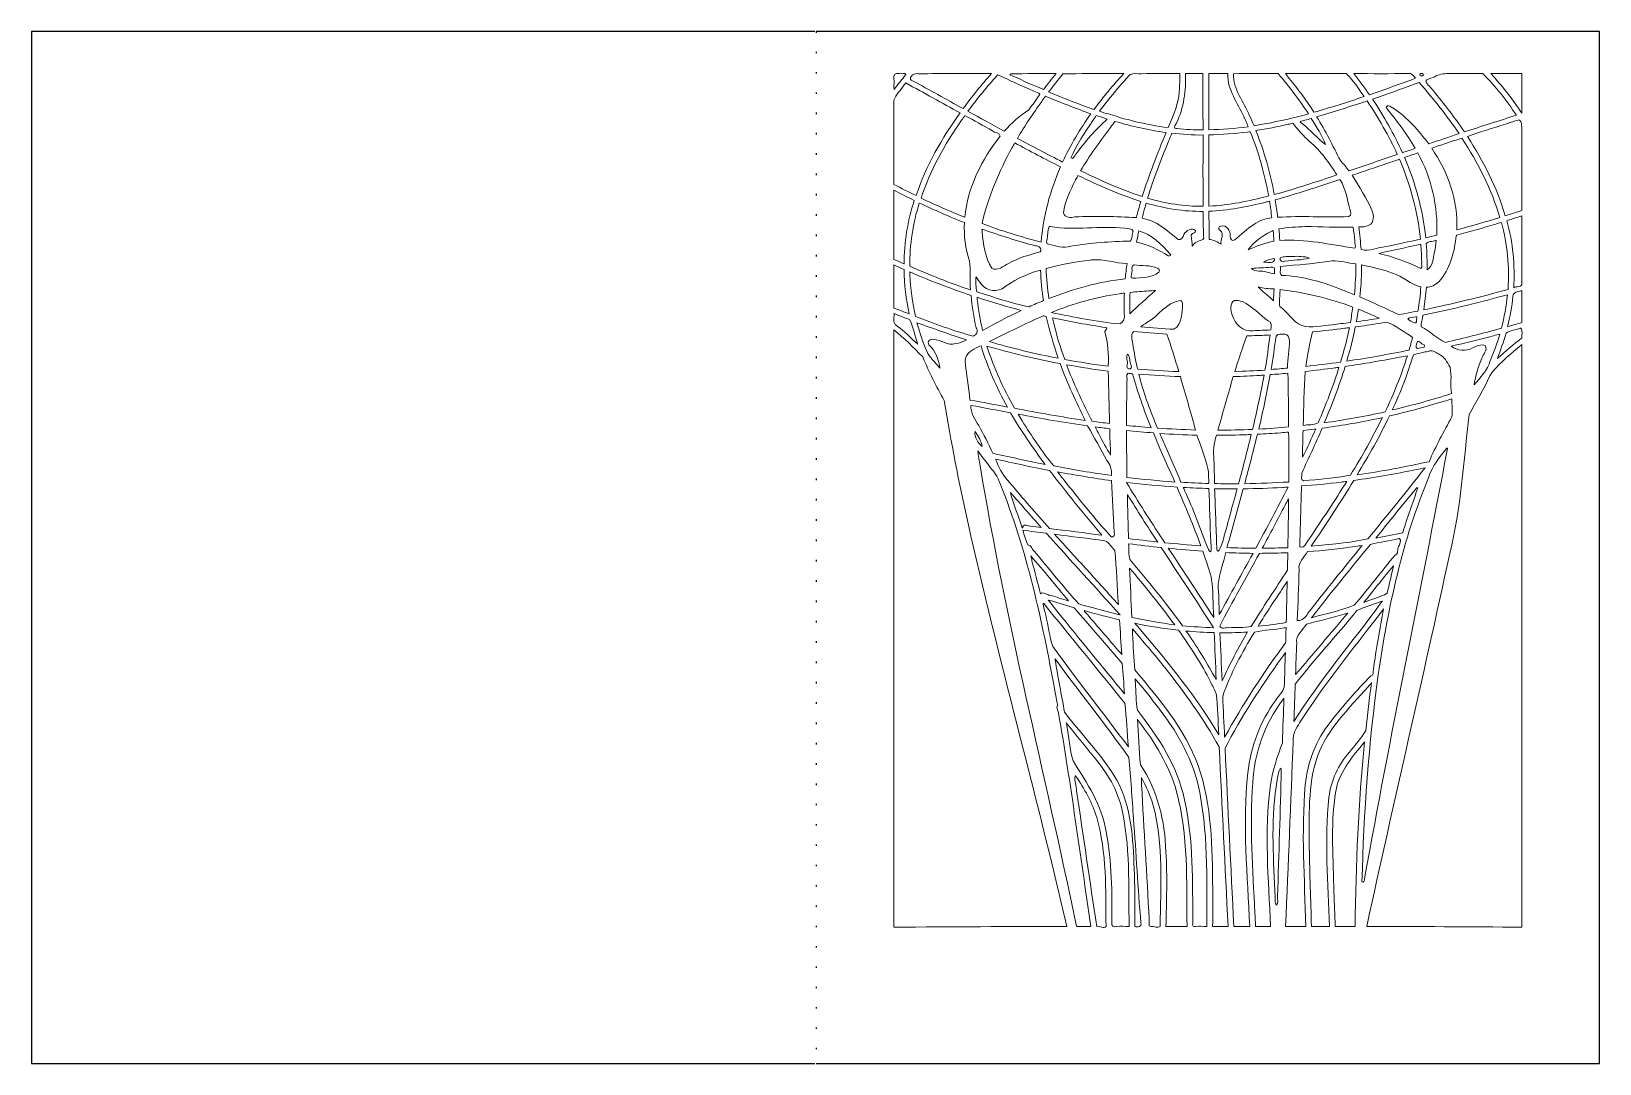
# Model space of a CAD drawing. Header units: millimetres. Extents: x -142 to 123, y -81 to 94.
import ezdxf
from ezdxf.lldxf.tags import DXFTag

# ---------------------------------------------------------------- set-up
doc = ezdxf.new("R2010")
doc.units = ezdxf.units.MM
doc.header["$MEASUREMENT"] = 0
doc.layers.add('Capa 1', color=7, linetype='Continuous')
tags = doc.linetypes.add('New Line1', pattern=[43299213.0, 3330708.7, -39968504.3]).pattern_tags.tags
tags[6:7] = [DXFTag(74, 4), DXFTag(75, 0), DXFTag(340, '0'), DXFTag(46, 1.0), DXFTag(50, 0.0), DXFTag(44, 0.0), DXFTag(45, 0.0)]
tags[4:5] = [DXFTag(74, 4), DXFTag(75, 0), DXFTag(340, '0'), DXFTag(46, 1.0), DXFTag(50, 0.0), DXFTag(44, 0.0), DXFTag(45, 0.0)]
tags = doc.linetypes.add('New Line10', pattern=[43299213.0, 3330708.7, -39968504.3]).pattern_tags.tags
tags[6:7] = [DXFTag(74, 4), DXFTag(75, 0), DXFTag(340, '0'), DXFTag(46, 1.0), DXFTag(50, 0.0), DXFTag(44, 0.0), DXFTag(45, 0.0)]
tags[4:5] = [DXFTag(74, 4), DXFTag(75, 0), DXFTag(340, '0'), DXFTag(46, 1.0), DXFTag(50, 0.0), DXFTag(44, 0.0), DXFTag(45, 0.0)]
tags = doc.linetypes.add('New Line11', pattern=[43299213.0, 3330708.7, -39968504.3]).pattern_tags.tags
tags[6:7] = [DXFTag(74, 4), DXFTag(75, 0), DXFTag(340, '0'), DXFTag(46, 1.0), DXFTag(50, 0.0), DXFTag(44, 0.0), DXFTag(45, 0.0)]
tags[4:5] = [DXFTag(74, 4), DXFTag(75, 0), DXFTag(340, '0'), DXFTag(46, 1.0), DXFTag(50, 0.0), DXFTag(44, 0.0), DXFTag(45, 0.0)]
tags = doc.linetypes.add('New Line12', pattern=[43299213.0, 3330708.7, -39968504.3]).pattern_tags.tags
tags[6:7] = [DXFTag(74, 4), DXFTag(75, 0), DXFTag(340, '0'), DXFTag(46, 1.0), DXFTag(50, 0.0), DXFTag(44, 0.0), DXFTag(45, 0.0)]
tags[4:5] = [DXFTag(74, 4), DXFTag(75, 0), DXFTag(340, '0'), DXFTag(46, 1.0), DXFTag(50, 0.0), DXFTag(44, 0.0), DXFTag(45, 0.0)]
tags = doc.linetypes.add('New Line13', pattern=[43299213.0, 3330708.7, -39968504.3]).pattern_tags.tags
tags[6:7] = [DXFTag(74, 4), DXFTag(75, 0), DXFTag(340, '0'), DXFTag(46, 1.0), DXFTag(50, 0.0), DXFTag(44, 0.0), DXFTag(45, 0.0)]
tags[4:5] = [DXFTag(74, 4), DXFTag(75, 0), DXFTag(340, '0'), DXFTag(46, 1.0), DXFTag(50, 0.0), DXFTag(44, 0.0), DXFTag(45, 0.0)]
tags = doc.linetypes.add('New Line14', pattern=[43299213.0, 3330708.7, -39968504.3]).pattern_tags.tags
tags[6:7] = [DXFTag(74, 4), DXFTag(75, 0), DXFTag(340, '0'), DXFTag(46, 1.0), DXFTag(50, 0.0), DXFTag(44, 0.0), DXFTag(45, 0.0)]
tags[4:5] = [DXFTag(74, 4), DXFTag(75, 0), DXFTag(340, '0'), DXFTag(46, 1.0), DXFTag(50, 0.0), DXFTag(44, 0.0), DXFTag(45, 0.0)]
tags = doc.linetypes.add('New Line15', pattern=[43299213.0, 3330708.7, -39968504.3]).pattern_tags.tags
tags[6:7] = [DXFTag(74, 4), DXFTag(75, 0), DXFTag(340, '0'), DXFTag(46, 1.0), DXFTag(50, 0.0), DXFTag(44, 0.0), DXFTag(45, 0.0)]
tags[4:5] = [DXFTag(74, 4), DXFTag(75, 0), DXFTag(340, '0'), DXFTag(46, 1.0), DXFTag(50, 0.0), DXFTag(44, 0.0), DXFTag(45, 0.0)]
tags = doc.linetypes.add('New Line16', pattern=[43299213.0, 3330708.7, -39968504.3]).pattern_tags.tags
tags[6:7] = [DXFTag(74, 4), DXFTag(75, 0), DXFTag(340, '0'), DXFTag(46, 1.0), DXFTag(50, 0.0), DXFTag(44, 0.0), DXFTag(45, 0.0)]
tags[4:5] = [DXFTag(74, 4), DXFTag(75, 0), DXFTag(340, '0'), DXFTag(46, 1.0), DXFTag(50, 0.0), DXFTag(44, 0.0), DXFTag(45, 0.0)]
tags = doc.linetypes.add('New Line17', pattern=[43299213.0, 3330708.7, -39968504.3]).pattern_tags.tags
tags[6:7] = [DXFTag(74, 4), DXFTag(75, 0), DXFTag(340, '0'), DXFTag(46, 1.0), DXFTag(50, 0.0), DXFTag(44, 0.0), DXFTag(45, 0.0)]
tags[4:5] = [DXFTag(74, 4), DXFTag(75, 0), DXFTag(340, '0'), DXFTag(46, 1.0), DXFTag(50, 0.0), DXFTag(44, 0.0), DXFTag(45, 0.0)]
tags = doc.linetypes.add('New Line18', pattern=[43299213.0, 3330708.7, -39968504.3]).pattern_tags.tags
tags[6:7] = [DXFTag(74, 4), DXFTag(75, 0), DXFTag(340, '0'), DXFTag(46, 1.0), DXFTag(50, 0.0), DXFTag(44, 0.0), DXFTag(45, 0.0)]
tags[4:5] = [DXFTag(74, 4), DXFTag(75, 0), DXFTag(340, '0'), DXFTag(46, 1.0), DXFTag(50, 0.0), DXFTag(44, 0.0), DXFTag(45, 0.0)]
tags = doc.linetypes.add('New Line19', pattern=[43299213.0, 3330708.7, -39968504.3]).pattern_tags.tags
tags[6:7] = [DXFTag(74, 4), DXFTag(75, 0), DXFTag(340, '0'), DXFTag(46, 1.0), DXFTag(50, 0.0), DXFTag(44, 0.0), DXFTag(45, 0.0)]
tags[4:5] = [DXFTag(74, 4), DXFTag(75, 0), DXFTag(340, '0'), DXFTag(46, 1.0), DXFTag(50, 0.0), DXFTag(44, 0.0), DXFTag(45, 0.0)]
tags = doc.linetypes.add('New Line2', pattern=[43299213.0, 3330708.7, -39968504.3]).pattern_tags.tags
tags[6:7] = [DXFTag(74, 4), DXFTag(75, 0), DXFTag(340, '0'), DXFTag(46, 1.0), DXFTag(50, 0.0), DXFTag(44, 0.0), DXFTag(45, 0.0)]
tags[4:5] = [DXFTag(74, 4), DXFTag(75, 0), DXFTag(340, '0'), DXFTag(46, 1.0), DXFTag(50, 0.0), DXFTag(44, 0.0), DXFTag(45, 0.0)]
tags = doc.linetypes.add('New Line20', pattern=[43299213.0, 3330708.7, -39968504.3]).pattern_tags.tags
tags[6:7] = [DXFTag(74, 4), DXFTag(75, 0), DXFTag(340, '0'), DXFTag(46, 1.0), DXFTag(50, 0.0), DXFTag(44, 0.0), DXFTag(45, 0.0)]
tags[4:5] = [DXFTag(74, 4), DXFTag(75, 0), DXFTag(340, '0'), DXFTag(46, 1.0), DXFTag(50, 0.0), DXFTag(44, 0.0), DXFTag(45, 0.0)]
tags = doc.linetypes.add('New Line21', pattern=[43299213.0, 3330708.7, -39968504.3]).pattern_tags.tags
tags[6:7] = [DXFTag(74, 4), DXFTag(75, 0), DXFTag(340, '0'), DXFTag(46, 1.0), DXFTag(50, 0.0), DXFTag(44, 0.0), DXFTag(45, 0.0)]
tags[4:5] = [DXFTag(74, 4), DXFTag(75, 0), DXFTag(340, '0'), DXFTag(46, 1.0), DXFTag(50, 0.0), DXFTag(44, 0.0), DXFTag(45, 0.0)]
tags = doc.linetypes.add('New Line22', pattern=[43299213.0, 3330708.7, -39968504.3]).pattern_tags.tags
tags[6:7] = [DXFTag(74, 4), DXFTag(75, 0), DXFTag(340, '0'), DXFTag(46, 1.0), DXFTag(50, 0.0), DXFTag(44, 0.0), DXFTag(45, 0.0)]
tags[4:5] = [DXFTag(74, 4), DXFTag(75, 0), DXFTag(340, '0'), DXFTag(46, 1.0), DXFTag(50, 0.0), DXFTag(44, 0.0), DXFTag(45, 0.0)]
tags = doc.linetypes.add('New Line23', pattern=[43299213.0, 3330708.7, -39968504.3]).pattern_tags.tags
tags[6:7] = [DXFTag(74, 4), DXFTag(75, 0), DXFTag(340, '0'), DXFTag(46, 1.0), DXFTag(50, 0.0), DXFTag(44, 0.0), DXFTag(45, 0.0)]
tags[4:5] = [DXFTag(74, 4), DXFTag(75, 0), DXFTag(340, '0'), DXFTag(46, 1.0), DXFTag(50, 0.0), DXFTag(44, 0.0), DXFTag(45, 0.0)]
tags = doc.linetypes.add('New Line24', pattern=[43299213.0, 3330708.7, -39968504.3]).pattern_tags.tags
tags[6:7] = [DXFTag(74, 4), DXFTag(75, 0), DXFTag(340, '0'), DXFTag(46, 1.0), DXFTag(50, 0.0), DXFTag(44, 0.0), DXFTag(45, 0.0)]
tags[4:5] = [DXFTag(74, 4), DXFTag(75, 0), DXFTag(340, '0'), DXFTag(46, 1.0), DXFTag(50, 0.0), DXFTag(44, 0.0), DXFTag(45, 0.0)]
tags = doc.linetypes.add('New Line25', pattern=[43299213.0, 3330708.7, -39968504.3]).pattern_tags.tags
tags[6:7] = [DXFTag(74, 4), DXFTag(75, 0), DXFTag(340, '0'), DXFTag(46, 1.0), DXFTag(50, 0.0), DXFTag(44, 0.0), DXFTag(45, 0.0)]
tags[4:5] = [DXFTag(74, 4), DXFTag(75, 0), DXFTag(340, '0'), DXFTag(46, 1.0), DXFTag(50, 0.0), DXFTag(44, 0.0), DXFTag(45, 0.0)]
tags = doc.linetypes.add('New Line26', pattern=[43299213.0, 3330708.7, -39968504.3]).pattern_tags.tags
tags[6:7] = [DXFTag(74, 4), DXFTag(75, 0), DXFTag(340, '0'), DXFTag(46, 1.0), DXFTag(50, 0.0), DXFTag(44, 0.0), DXFTag(45, 0.0)]
tags[4:5] = [DXFTag(74, 4), DXFTag(75, 0), DXFTag(340, '0'), DXFTag(46, 1.0), DXFTag(50, 0.0), DXFTag(44, 0.0), DXFTag(45, 0.0)]
tags = doc.linetypes.add('New Line27', pattern=[43299213.0, 3330708.7, -39968504.3]).pattern_tags.tags
tags[6:7] = [DXFTag(74, 4), DXFTag(75, 0), DXFTag(340, '0'), DXFTag(46, 1.0), DXFTag(50, 0.0), DXFTag(44, 0.0), DXFTag(45, 0.0)]
tags[4:5] = [DXFTag(74, 4), DXFTag(75, 0), DXFTag(340, '0'), DXFTag(46, 1.0), DXFTag(50, 0.0), DXFTag(44, 0.0), DXFTag(45, 0.0)]
tags = doc.linetypes.add('New Line28', pattern=[43299213.0, 3330708.7, -39968504.3]).pattern_tags.tags
tags[6:7] = [DXFTag(74, 4), DXFTag(75, 0), DXFTag(340, '0'), DXFTag(46, 1.0), DXFTag(50, 0.0), DXFTag(44, 0.0), DXFTag(45, 0.0)]
tags[4:5] = [DXFTag(74, 4), DXFTag(75, 0), DXFTag(340, '0'), DXFTag(46, 1.0), DXFTag(50, 0.0), DXFTag(44, 0.0), DXFTag(45, 0.0)]
tags = doc.linetypes.add('New Line29', pattern=[43299213.0, 3330708.7, -39968504.3]).pattern_tags.tags
tags[6:7] = [DXFTag(74, 4), DXFTag(75, 0), DXFTag(340, '0'), DXFTag(46, 1.0), DXFTag(50, 0.0), DXFTag(44, 0.0), DXFTag(45, 0.0)]
tags[4:5] = [DXFTag(74, 4), DXFTag(75, 0), DXFTag(340, '0'), DXFTag(46, 1.0), DXFTag(50, 0.0), DXFTag(44, 0.0), DXFTag(45, 0.0)]
tags = doc.linetypes.add('New Line3', pattern=[43299213.0, 3330708.7, -39968504.3]).pattern_tags.tags
tags[6:7] = [DXFTag(74, 4), DXFTag(75, 0), DXFTag(340, '0'), DXFTag(46, 1.0), DXFTag(50, 0.0), DXFTag(44, 0.0), DXFTag(45, 0.0)]
tags[4:5] = [DXFTag(74, 4), DXFTag(75, 0), DXFTag(340, '0'), DXFTag(46, 1.0), DXFTag(50, 0.0), DXFTag(44, 0.0), DXFTag(45, 0.0)]
tags = doc.linetypes.add('New Line30', pattern=[43299213.0, 3330708.7, -39968504.3]).pattern_tags.tags
tags[6:7] = [DXFTag(74, 4), DXFTag(75, 0), DXFTag(340, '0'), DXFTag(46, 1.0), DXFTag(50, 0.0), DXFTag(44, 0.0), DXFTag(45, 0.0)]
tags[4:5] = [DXFTag(74, 4), DXFTag(75, 0), DXFTag(340, '0'), DXFTag(46, 1.0), DXFTag(50, 0.0), DXFTag(44, 0.0), DXFTag(45, 0.0)]
tags = doc.linetypes.add('New Line31', pattern=[43299213.0, 3330708.7, -39968504.3]).pattern_tags.tags
tags[6:7] = [DXFTag(74, 4), DXFTag(75, 0), DXFTag(340, '0'), DXFTag(46, 1.0), DXFTag(50, 0.0), DXFTag(44, 0.0), DXFTag(45, 0.0)]
tags[4:5] = [DXFTag(74, 4), DXFTag(75, 0), DXFTag(340, '0'), DXFTag(46, 1.0), DXFTag(50, 0.0), DXFTag(44, 0.0), DXFTag(45, 0.0)]
tags = doc.linetypes.add('New Line32', pattern=[43299213.0, 3330708.7, -39968504.3]).pattern_tags.tags
tags[6:7] = [DXFTag(74, 4), DXFTag(75, 0), DXFTag(340, '0'), DXFTag(46, 1.0), DXFTag(50, 0.0), DXFTag(44, 0.0), DXFTag(45, 0.0)]
tags[4:5] = [DXFTag(74, 4), DXFTag(75, 0), DXFTag(340, '0'), DXFTag(46, 1.0), DXFTag(50, 0.0), DXFTag(44, 0.0), DXFTag(45, 0.0)]
tags = doc.linetypes.add('New Line33', pattern=[43299213.0, 3330708.7, -39968504.3]).pattern_tags.tags
tags[6:7] = [DXFTag(74, 4), DXFTag(75, 0), DXFTag(340, '0'), DXFTag(46, 1.0), DXFTag(50, 0.0), DXFTag(44, 0.0), DXFTag(45, 0.0)]
tags[4:5] = [DXFTag(74, 4), DXFTag(75, 0), DXFTag(340, '0'), DXFTag(46, 1.0), DXFTag(50, 0.0), DXFTag(44, 0.0), DXFTag(45, 0.0)]
tags = doc.linetypes.add('New Line34', pattern=[43299213.0, 3330708.7, -39968504.3]).pattern_tags.tags
tags[6:7] = [DXFTag(74, 4), DXFTag(75, 0), DXFTag(340, '0'), DXFTag(46, 1.0), DXFTag(50, 0.0), DXFTag(44, 0.0), DXFTag(45, 0.0)]
tags[4:5] = [DXFTag(74, 4), DXFTag(75, 0), DXFTag(340, '0'), DXFTag(46, 1.0), DXFTag(50, 0.0), DXFTag(44, 0.0), DXFTag(45, 0.0)]
tags = doc.linetypes.add('New Line35', pattern=[43299213.0, 3330708.7, -39968504.3]).pattern_tags.tags
tags[6:7] = [DXFTag(74, 4), DXFTag(75, 0), DXFTag(340, '0'), DXFTag(46, 1.0), DXFTag(50, 0.0), DXFTag(44, 0.0), DXFTag(45, 0.0)]
tags[4:5] = [DXFTag(74, 4), DXFTag(75, 0), DXFTag(340, '0'), DXFTag(46, 1.0), DXFTag(50, 0.0), DXFTag(44, 0.0), DXFTag(45, 0.0)]
tags = doc.linetypes.add('New Line36', pattern=[43299213.0, 3330708.7, -39968504.3]).pattern_tags.tags
tags[6:7] = [DXFTag(74, 4), DXFTag(75, 0), DXFTag(340, '0'), DXFTag(46, 1.0), DXFTag(50, 0.0), DXFTag(44, 0.0), DXFTag(45, 0.0)]
tags[4:5] = [DXFTag(74, 4), DXFTag(75, 0), DXFTag(340, '0'), DXFTag(46, 1.0), DXFTag(50, 0.0), DXFTag(44, 0.0), DXFTag(45, 0.0)]
tags = doc.linetypes.add('New Line37', pattern=[43299213.0, 3330708.7, -39968504.3]).pattern_tags.tags
tags[6:7] = [DXFTag(74, 4), DXFTag(75, 0), DXFTag(340, '0'), DXFTag(46, 1.0), DXFTag(50, 0.0), DXFTag(44, 0.0), DXFTag(45, 0.0)]
tags[4:5] = [DXFTag(74, 4), DXFTag(75, 0), DXFTag(340, '0'), DXFTag(46, 1.0), DXFTag(50, 0.0), DXFTag(44, 0.0), DXFTag(45, 0.0)]
tags = doc.linetypes.add('New Line38', pattern=[43299213.0, 3330708.7, -39968504.3]).pattern_tags.tags
tags[6:7] = [DXFTag(74, 4), DXFTag(75, 0), DXFTag(340, '0'), DXFTag(46, 1.0), DXFTag(50, 0.0), DXFTag(44, 0.0), DXFTag(45, 0.0)]
tags[4:5] = [DXFTag(74, 4), DXFTag(75, 0), DXFTag(340, '0'), DXFTag(46, 1.0), DXFTag(50, 0.0), DXFTag(44, 0.0), DXFTag(45, 0.0)]
tags = doc.linetypes.add('New Line39', pattern=[43299213.0, 3330708.7, -39968504.3]).pattern_tags.tags
tags[6:7] = [DXFTag(74, 4), DXFTag(75, 0), DXFTag(340, '0'), DXFTag(46, 1.0), DXFTag(50, 0.0), DXFTag(44, 0.0), DXFTag(45, 0.0)]
tags[4:5] = [DXFTag(74, 4), DXFTag(75, 0), DXFTag(340, '0'), DXFTag(46, 1.0), DXFTag(50, 0.0), DXFTag(44, 0.0), DXFTag(45, 0.0)]
tags = doc.linetypes.add('New Line4', pattern=[43299213.0, 3330708.7, -39968504.3]).pattern_tags.tags
tags[6:7] = [DXFTag(74, 4), DXFTag(75, 0), DXFTag(340, '0'), DXFTag(46, 1.0), DXFTag(50, 0.0), DXFTag(44, 0.0), DXFTag(45, 0.0)]
tags[4:5] = [DXFTag(74, 4), DXFTag(75, 0), DXFTag(340, '0'), DXFTag(46, 1.0), DXFTag(50, 0.0), DXFTag(44, 0.0), DXFTag(45, 0.0)]
tags = doc.linetypes.add('New Line40', pattern=[43299213.0, 3330708.7, -39968504.3]).pattern_tags.tags
tags[6:7] = [DXFTag(74, 4), DXFTag(75, 0), DXFTag(340, '0'), DXFTag(46, 1.0), DXFTag(50, 0.0), DXFTag(44, 0.0), DXFTag(45, 0.0)]
tags[4:5] = [DXFTag(74, 4), DXFTag(75, 0), DXFTag(340, '0'), DXFTag(46, 1.0), DXFTag(50, 0.0), DXFTag(44, 0.0), DXFTag(45, 0.0)]
tags = doc.linetypes.add('New Line41', pattern=[43299213.0, 3330708.7, -39968504.3]).pattern_tags.tags
tags[6:7] = [DXFTag(74, 4), DXFTag(75, 0), DXFTag(340, '0'), DXFTag(46, 1.0), DXFTag(50, 0.0), DXFTag(44, 0.0), DXFTag(45, 0.0)]
tags[4:5] = [DXFTag(74, 4), DXFTag(75, 0), DXFTag(340, '0'), DXFTag(46, 1.0), DXFTag(50, 0.0), DXFTag(44, 0.0), DXFTag(45, 0.0)]
tags = doc.linetypes.add('New Line42', pattern=[43299213.0, 3330708.7, -39968504.3]).pattern_tags.tags
tags[6:7] = [DXFTag(74, 4), DXFTag(75, 0), DXFTag(340, '0'), DXFTag(46, 1.0), DXFTag(50, 0.0), DXFTag(44, 0.0), DXFTag(45, 0.0)]
tags[4:5] = [DXFTag(74, 4), DXFTag(75, 0), DXFTag(340, '0'), DXFTag(46, 1.0), DXFTag(50, 0.0), DXFTag(44, 0.0), DXFTag(45, 0.0)]
tags = doc.linetypes.add('New Line43', pattern=[43299213.0, 3330708.7, -39968504.3]).pattern_tags.tags
tags[6:7] = [DXFTag(74, 4), DXFTag(75, 0), DXFTag(340, '0'), DXFTag(46, 1.0), DXFTag(50, 0.0), DXFTag(44, 0.0), DXFTag(45, 0.0)]
tags[4:5] = [DXFTag(74, 4), DXFTag(75, 0), DXFTag(340, '0'), DXFTag(46, 1.0), DXFTag(50, 0.0), DXFTag(44, 0.0), DXFTag(45, 0.0)]
tags = doc.linetypes.add('New Line44', pattern=[43299213.0, 3330708.7, -39968504.3]).pattern_tags.tags
tags[6:7] = [DXFTag(74, 4), DXFTag(75, 0), DXFTag(340, '0'), DXFTag(46, 1.0), DXFTag(50, 0.0), DXFTag(44, 0.0), DXFTag(45, 0.0)]
tags[4:5] = [DXFTag(74, 4), DXFTag(75, 0), DXFTag(340, '0'), DXFTag(46, 1.0), DXFTag(50, 0.0), DXFTag(44, 0.0), DXFTag(45, 0.0)]
tags = doc.linetypes.add('New Line45', pattern=[43299213.0, 3330708.7, -39968504.3]).pattern_tags.tags
tags[6:7] = [DXFTag(74, 4), DXFTag(75, 0), DXFTag(340, '0'), DXFTag(46, 1.0), DXFTag(50, 0.0), DXFTag(44, 0.0), DXFTag(45, 0.0)]
tags[4:5] = [DXFTag(74, 4), DXFTag(75, 0), DXFTag(340, '0'), DXFTag(46, 1.0), DXFTag(50, 0.0), DXFTag(44, 0.0), DXFTag(45, 0.0)]
tags = doc.linetypes.add('New Line46', pattern=[43299213.0, 3330708.7, -39968504.3]).pattern_tags.tags
tags[6:7] = [DXFTag(74, 4), DXFTag(75, 0), DXFTag(340, '0'), DXFTag(46, 1.0), DXFTag(50, 0.0), DXFTag(44, 0.0), DXFTag(45, 0.0)]
tags[4:5] = [DXFTag(74, 4), DXFTag(75, 0), DXFTag(340, '0'), DXFTag(46, 1.0), DXFTag(50, 0.0), DXFTag(44, 0.0), DXFTag(45, 0.0)]
tags = doc.linetypes.add('New Line47', pattern=[43299213.0, 3330708.7, -39968504.3]).pattern_tags.tags
tags[6:7] = [DXFTag(74, 4), DXFTag(75, 0), DXFTag(340, '0'), DXFTag(46, 1.0), DXFTag(50, 0.0), DXFTag(44, 0.0), DXFTag(45, 0.0)]
tags[4:5] = [DXFTag(74, 4), DXFTag(75, 0), DXFTag(340, '0'), DXFTag(46, 1.0), DXFTag(50, 0.0), DXFTag(44, 0.0), DXFTag(45, 0.0)]
tags = doc.linetypes.add('New Line48', pattern=[43299213.0, 3330708.7, -39968504.3]).pattern_tags.tags
tags[6:7] = [DXFTag(74, 4), DXFTag(75, 0), DXFTag(340, '0'), DXFTag(46, 1.0), DXFTag(50, 0.0), DXFTag(44, 0.0), DXFTag(45, 0.0)]
tags[4:5] = [DXFTag(74, 4), DXFTag(75, 0), DXFTag(340, '0'), DXFTag(46, 1.0), DXFTag(50, 0.0), DXFTag(44, 0.0), DXFTag(45, 0.0)]
tags = doc.linetypes.add('New Line49', pattern=[43299213.0, 3330708.7, -39968504.3]).pattern_tags.tags
tags[6:7] = [DXFTag(74, 4), DXFTag(75, 0), DXFTag(340, '0'), DXFTag(46, 1.0), DXFTag(50, 0.0), DXFTag(44, 0.0), DXFTag(45, 0.0)]
tags[4:5] = [DXFTag(74, 4), DXFTag(75, 0), DXFTag(340, '0'), DXFTag(46, 1.0), DXFTag(50, 0.0), DXFTag(44, 0.0), DXFTag(45, 0.0)]
tags = doc.linetypes.add('New Line5', pattern=[43299213.0, 3330708.7, -39968504.3]).pattern_tags.tags
tags[6:7] = [DXFTag(74, 4), DXFTag(75, 0), DXFTag(340, '0'), DXFTag(46, 1.0), DXFTag(50, 0.0), DXFTag(44, 0.0), DXFTag(45, 0.0)]
tags[4:5] = [DXFTag(74, 4), DXFTag(75, 0), DXFTag(340, '0'), DXFTag(46, 1.0), DXFTag(50, 0.0), DXFTag(44, 0.0), DXFTag(45, 0.0)]
tags = doc.linetypes.add('New Line50', pattern=[43299213.0, 3330708.7, -39968504.3]).pattern_tags.tags
tags[6:7] = [DXFTag(74, 4), DXFTag(75, 0), DXFTag(340, '0'), DXFTag(46, 1.0), DXFTag(50, 0.0), DXFTag(44, 0.0), DXFTag(45, 0.0)]
tags[4:5] = [DXFTag(74, 4), DXFTag(75, 0), DXFTag(340, '0'), DXFTag(46, 1.0), DXFTag(50, 0.0), DXFTag(44, 0.0), DXFTag(45, 0.0)]
tags = doc.linetypes.add('New Line51', pattern=[43299213.0, 3330708.7, -39968504.3]).pattern_tags.tags
tags[6:7] = [DXFTag(74, 4), DXFTag(75, 0), DXFTag(340, '0'), DXFTag(46, 1.0), DXFTag(50, 0.0), DXFTag(44, 0.0), DXFTag(45, 0.0)]
tags[4:5] = [DXFTag(74, 4), DXFTag(75, 0), DXFTag(340, '0'), DXFTag(46, 1.0), DXFTag(50, 0.0), DXFTag(44, 0.0), DXFTag(45, 0.0)]
tags = doc.linetypes.add('New Line6', pattern=[43299213.0, 3330708.7, -39968504.3]).pattern_tags.tags
tags[6:7] = [DXFTag(74, 4), DXFTag(75, 0), DXFTag(340, '0'), DXFTag(46, 1.0), DXFTag(50, 0.0), DXFTag(44, 0.0), DXFTag(45, 0.0)]
tags[4:5] = [DXFTag(74, 4), DXFTag(75, 0), DXFTag(340, '0'), DXFTag(46, 1.0), DXFTag(50, 0.0), DXFTag(44, 0.0), DXFTag(45, 0.0)]
tags = doc.linetypes.add('New Line7', pattern=[43299213.0, 3330708.7, -39968504.3]).pattern_tags.tags
tags[6:7] = [DXFTag(74, 4), DXFTag(75, 0), DXFTag(340, '0'), DXFTag(46, 1.0), DXFTag(50, 0.0), DXFTag(44, 0.0), DXFTag(45, 0.0)]
tags[4:5] = [DXFTag(74, 4), DXFTag(75, 0), DXFTag(340, '0'), DXFTag(46, 1.0), DXFTag(50, 0.0), DXFTag(44, 0.0), DXFTag(45, 0.0)]
tags = doc.linetypes.add('New Line8', pattern=[43299213.0, 3330708.7, -39968504.3]).pattern_tags.tags
tags[6:7] = [DXFTag(74, 4), DXFTag(75, 0), DXFTag(340, '0'), DXFTag(46, 1.0), DXFTag(50, 0.0), DXFTag(44, 0.0), DXFTag(45, 0.0)]
tags[4:5] = [DXFTag(74, 4), DXFTag(75, 0), DXFTag(340, '0'), DXFTag(46, 1.0), DXFTag(50, 0.0), DXFTag(44, 0.0), DXFTag(45, 0.0)]
tags = doc.linetypes.add('New Line9', pattern=[43299213.0, 3330708.7, -39968504.3]).pattern_tags.tags
tags[6:7] = [DXFTag(74, 4), DXFTag(75, 0), DXFTag(340, '0'), DXFTag(46, 1.0), DXFTag(50, 0.0), DXFTag(44, 0.0), DXFTag(45, 0.0)]
tags[4:5] = [DXFTag(74, 4), DXFTag(75, 0), DXFTag(340, '0'), DXFTag(46, 1.0), DXFTag(50, 0.0), DXFTag(44, 0.0), DXFTag(45, 0.0)]

msp = doc.modelspace()

# ---------------------------------------------------------------- linework, layer by layer
at = {"layer": 'Capa 1', "lineweight": 25}
for points in [[(-9.6853, 93.5118), (-9.6853, 93.5118), (-142.1296, 93.5118), (-142.1296, 93.5118), (-142.1296, 93.5118), (-142.1296, 93.5118), (-142.1296, -81.0297), (-142.1296, -81.0297), (-142.1296, -81.0297), (-142.1296, -81.0297), (-9.6853, -81.0297), (-9.6853, -81.0297)], [(-9.4207, -81.0296), (-9.4207, -81.0296), (123.0236, -81.0296), (123.0236, -81.0296), (123.0236, -81.0296), (123.0236, -81.0296), (123.0236, 93.5119), (123.0236, 93.5119), (123.0236, 93.5119), (123.0236, 93.5119), (-9.4207, 93.5119), (-9.4207, 93.5119)]]:
    msp.add_open_spline(points, degree=3, knots=[0, 0, 0, 0, 0.25, 0.25, 0.25, 0.25, 0.5, 0.5, 0.5, 0.5, 1, 1, 1, 1], dxfattribs=at)
at = {"layer": 'Capa 1', "linetype": 'New Line1', "lineweight": 25}
msp.add_open_spline([(-9.4207, 93.5118), (-9.4207, 93.5118), (-9.4207, 93.4223), (-9.4207, 93.2474)], degree=3, dxfattribs=at)
at = {"layer": 'Capa 1', "linetype": 'New Line2', "lineweight": 25}
msp.add_open_spline([(-9.4207, 90.0751), (-9.4207, 89.9885), (-9.4207, 89.9005), (-9.4207, 89.8108)], degree=3, dxfattribs=at)
at = {"layer": 'Capa 1', "linetype": 'New Line3', "lineweight": 25}
msp.add_open_spline([(-9.4207, 86.6384), (-9.4207, 86.5511), (-9.4207, 86.463), (-9.4207, 86.3742)], degree=3, dxfattribs=at)
at = {"layer": 'Capa 1', "color": 2, "lineweight": 20}
for points, knots in [([(4.1468, 86.3882), (3.4755, 86.3738), (3.734, 85.5165), (3.7235, 85.0876), (3.7235, 85.0876), (3.7825, 84.6318), (3.6042, 84.1447), (3.7664, 83.7093), (3.7664, 83.7093), (4.3811, 84.5743), (5.0813, 85.4306), (5.7425, 86.2228), (5.7425, 86.2228), (5.513, 86.5704), (5.0155, 86.2138), (4.6759, 86.3634), (4.6759, 86.3634), (4.5002, 86.3812), (4.3236, 86.4136), (4.1467, 86.3882), (4.1467, 86.3882), (4.1467, 86.3882), (4.1468, 86.3882), (4.1468, 86.3882)], [0, 0, 0, 0, 0.14285714, 0.14285714, 0.14285714, 0.14285714, 0.28571429, 0.28571429, 0.28571429, 0.28571429, 0.42857143, 0.42857143, 0.42857143, 0.42857143, 0.57142857, 0.57142857, 0.57142857, 0.57142857, 0.71428571, 0.71428571, 0.71428571, 0.71428571, 1, 1, 1, 1]), ([(8.7192, 86.3551), (8.0344, 86.2419), (7.1213, 86.633), (6.6852, 85.9252), (6.6852, 85.9252), (6.3677, 85.6822), (6.4259, 85.178), (6.8651, 85.1278), (6.8651, 85.1278), (9.7536, 83.6479), (12.5476, 81.9989), (15.3999, 80.4516), (15.3999, 80.4516), (16.925, 82.48), (18.4911, 84.4816), (20.1955, 86.3634), (20.1955, 86.3634), (16.3701, 86.3612), (12.5446, 86.3696), (8.7192, 86.3551)], [0, 0, 0, 0, 0.16666667, 0.16666667, 0.16666667, 0.16666667, 0.33333333, 0.33333333, 0.33333333, 0.33333333, 0.5, 0.5, 0.5, 0.5, 0.66666667, 0.66666667, 0.66666667, 0.66666667, 1, 1, 1, 1]), ([(21.2455, 86.1567), (19.4737, 84.1872), (17.7921, 82.1364), (16.2184, 80.0051), (16.2184, 80.0051), (18.2768, 78.895), (20.3203, 77.7577), (22.37, 76.6317), (22.37, 76.6317), (23.612, 77.978), (24.9477, 79.2826), (26.5124, 80.2366), (26.5124, 80.2366), (27.1388, 81.1143), (27.8117, 81.9895), (28.3728, 82.8907), (28.3728, 82.8907), (28.2334, 83.2358), (27.6605, 83.1487), (27.3877, 83.3917), (27.3877, 83.3917), (25.3262, 84.2756), (23.2804, 85.2442), (21.2456, 86.1566), (21.2456, 86.1566), (21.2456, 86.1566), (21.2455, 86.1567), (21.2455, 86.1567)], [0, 0, 0, 0, 0.125, 0.125, 0.125, 0.125, 0.25, 0.25, 0.25, 0.25, 0.375, 0.375, 0.375, 0.375, 0.5, 0.5, 0.5, 0.5, 0.625, 0.625, 0.625, 0.625, 0.75, 0.75, 0.75, 0.75, 1, 1, 1, 1]), ([(23.4532, 86.3551), (22.9494, 86.2539), (23.7192, 85.9943), (23.8884, 85.9424), (23.8884, 85.9424), (25.5579, 85.1288), (27.2871, 84.4077), (28.993, 83.6597), (28.993, 83.6597), (29.6873, 84.5741), (30.3981, 85.4757), (31.1262, 86.3634), (31.1262, 86.3634), (28.569, 86.3725), (26.0032, 86.3527), (23.4533, 86.3551), (23.4533, 86.3551), (23.4533, 86.3551), (23.4532, 86.3551), (23.4532, 86.3551)], [0, 0, 0, 0, 0.16666667, 0.16666667, 0.16666667, 0.16666667, 0.33333333, 0.33333333, 0.33333333, 0.33333333, 0.5, 0.5, 0.5, 0.5, 0.66666667, 0.66666667, 0.66666667, 0.66666667, 1, 1, 1, 1]), ([(34.5326, 86.3551), (33.7829, 86.347), (33.0309, 86.3822), (32.2836, 86.3055), (32.2836, 86.3055), (31.4454, 85.3161), (30.6485, 84.2928), (29.861, 83.2628), (29.861, 83.2628), (32.4058, 82.2391), (34.9167, 81.178), (37.5339, 80.3276), (37.5339, 80.3276), (39.1035, 82.426), (40.7779, 84.4433), (42.5527, 86.3634), (42.5527, 86.3634), (39.8793, 86.3579), (37.2057, 86.3743), (34.5325, 86.3551), (34.5325, 86.3551), (34.5325, 86.3551), (34.5326, 86.3551), (34.5326, 86.3551)], [0, 0, 0, 0, 0.14285714, 0.14285714, 0.14285714, 0.14285714, 0.28571429, 0.28571429, 0.28571429, 0.28571429, 0.42857143, 0.42857143, 0.42857143, 0.42857143, 0.57142857, 0.57142857, 0.57142857, 0.57142857, 0.71428571, 0.71428571, 0.71428571, 0.71428571, 1, 1, 1, 1]), ([(45.5789, 86.3551), (44.952, 86.3024), (44.235, 86.4745), (43.6633, 86.2284), (43.6633, 86.2284), (41.819, 84.2478), (40.0742, 82.1733), (38.4434, 80.0134), (38.4434, 80.0134), (39.4333, 79.6388), (40.4926, 79.4281), (41.4861, 79.1039), (41.4861, 79.1039), (42.404, 78.6881), (43.4412, 78.616), (44.3958, 78.2938), (44.3958, 78.2938), (46.2648, 77.8373), (48.1595, 77.4779), (50.0685, 77.2353), (50.0685, 77.2353), (50.9848, 79.3604), (51.9874, 81.5443), (51.9682, 83.9185), (51.9682, 83.9185), (52.0273, 84.732), (52.0638, 85.5475), (52.0529, 86.3634), (52.0529, 86.3634), (49.8949, 86.3612), (47.7369, 86.3696), (45.5789, 86.3551)], [0, 0, 0, 0, 0.11111111, 0.11111111, 0.11111111, 0.11111111, 0.22222222, 0.22222222, 0.22222222, 0.22222222, 0.33333333, 0.33333333, 0.33333333, 0.33333333, 0.44444444, 0.44444444, 0.44444444, 0.44444444, 0.55555556, 0.55555556, 0.55555556, 0.55555556, 0.66666667, 0.66666667, 0.66666667, 0.66666667, 0.77777778, 0.77777778, 0.77777778, 0.77777778, 1, 1, 1, 1]), ([(53.0286, 85.8425), (53.0567, 82.9868), (52.5878, 80.0262), (51.2096, 77.5329), (51.2096, 77.5329), (51.0355, 77.2443), (51.2262, 76.966), (51.5744, 77.0771), (51.5744, 77.0771), (53.0334, 76.9495), (54.4975, 76.8014), (55.9638, 76.8632), (55.9638, 76.8632), (55.9694, 80.03), (55.9417, 83.1966), (55.9473, 86.3634), (55.9473, 86.3634), (54.9744, 86.3634), (54.0015, 86.3634), (53.0286, 86.3634), (53.0286, 86.3634), (53.0286, 86.1898), (53.0286, 86.0161), (53.0286, 85.8425)], [0, 0, 0, 0, 0.14285714, 0.14285714, 0.14285714, 0.14285714, 0.28571429, 0.28571429, 0.28571429, 0.28571429, 0.42857143, 0.42857143, 0.42857143, 0.42857143, 0.57142857, 0.57142857, 0.57142857, 0.57142857, 0.71428571, 0.71428571, 0.71428571, 0.71428571, 1, 1, 1, 1]), ([(56.9312, 81.5678), (56.934, 79.9996), (56.9367, 78.4314), (56.9395, 76.8632), (56.9395, 76.8632), (59.1662, 76.9544), (61.3979, 77.063), (63.6037, 77.3924), (63.6037, 77.3924), (62.7248, 79.7644), (61.17, 81.9106), (60.39, 84.3295), (60.39, 84.3295), (60.2253, 84.9927), (60.1586, 85.6807), (60.1806, 86.3634), (60.1806, 86.3634), (59.0975, 86.3634), (58.0143, 86.3634), (56.9312, 86.3634), (56.9312, 86.3634), (56.9312, 84.7649), (56.9312, 83.1664), (56.9312, 81.5678)], [0, 0, 0, 0, 0.14285714, 0.14285714, 0.14285714, 0.14285714, 0.28571429, 0.28571429, 0.28571429, 0.28571429, 0.42857143, 0.42857143, 0.42857143, 0.42857143, 0.57142857, 0.57142857, 0.57142857, 0.57142857, 0.71428571, 0.71428571, 0.71428571, 0.71428571, 1, 1, 1, 1]), ([(61.1315, 86.3551), (60.9589, 83.6886), (62.8856, 81.6064), (63.8318, 79.2552), (63.8318, 79.2552), (64.1045, 78.6922), (64.3574, 78.1099), (64.5959, 77.5411), (64.5959, 77.5411), (67.6908, 78.0645), (70.7634, 78.7269), (73.7902, 79.5585), (73.7902, 79.5585), (72.2261, 81.9234), (70.5437, 84.2152), (68.6887, 86.3633), (68.6887, 86.3633), (66.1724, 86.3578), (63.634, 86.3743), (61.1315, 86.355), (61.1315, 86.355), (61.1315, 86.355), (61.1315, 86.3551), (61.1315, 86.3551)], [0, 0, 0, 0, 0.14285714, 0.14285714, 0.14285714, 0.14285714, 0.28571429, 0.28571429, 0.28571429, 0.28571429, 0.42857143, 0.42857143, 0.42857143, 0.42857143, 0.57142857, 0.57142857, 0.57142857, 0.57142857, 0.71428571, 0.71428571, 0.71428571, 0.71428571, 1, 1, 1, 1]), ([(70.5407, 85.5697), (72.0281, 83.7295), (73.437, 81.8265), (74.7079, 79.8315), (74.7079, 79.8315), (77.5613, 80.6391), (80.391, 81.5264), (83.1911, 82.5021), (83.1911, 82.5021), (82.2235, 83.8167), (81.3862, 85.2326), (80.1897, 86.3634), (80.1897, 86.3634), (76.7584, 86.3634), (73.3271, 86.3634), (69.8958, 86.3634), (69.8958, 86.3634), (70.1108, 86.0988), (70.3257, 85.8342), (70.5407, 85.5696), (70.5407, 85.5696), (70.5407, 85.5696), (70.5407, 85.5697), (70.5407, 85.5697)], [0, 0, 0, 0, 0.14285714, 0.14285714, 0.14285714, 0.14285714, 0.28571429, 0.28571429, 0.28571429, 0.28571429, 0.42857143, 0.42857143, 0.42857143, 0.42857143, 0.57142857, 0.57142857, 0.57142857, 0.57142857, 0.71428571, 0.71428571, 0.71428571, 0.71428571, 1, 1, 1, 1]), ([(90.6491, 86.4048), (87.5959, 86.322), (84.5417, 86.3715), (81.4879, 86.3635), (81.4879, 86.3635), (82.3809, 85.1853), (83.2906, 84.0154), (84.1172, 82.7916), (84.1172, 82.7916), (86.7071, 83.7176), (89.3173, 84.5888), (91.8811, 85.5863), (91.8811, 85.5863), (91.5944, 86), (91.191, 86.4634), (90.6491, 86.4049), (90.6491, 86.4049), (90.6491, 86.4049), (90.6491, 86.4048), (90.6491, 86.4048)], [0, 0, 0, 0, 0.16666667, 0.16666667, 0.16666667, 0.16666667, 0.33333333, 0.33333333, 0.33333333, 0.33333333, 0.5, 0.5, 0.5, 0.5, 0.66666667, 0.66666667, 0.66666667, 0.66666667, 1, 1, 1, 1]), ([(88.5159, 83.4282), (87.2251, 82.9656), (85.9327, 82.5075), (84.6381, 82.0557), (84.6381, 82.0557), (86.5247, 79.1562), (88.2669, 76.1575), (89.6735, 72.9937), (89.6735, 72.9937), (90.3992, 73.2311), (91.1238, 73.4722), (91.8398, 73.7378), (91.8398, 73.7378), (90.4446, 76.2007), (88.6658, 78.4392), (86.9119, 80.6748), (86.9119, 80.6748), (87.1991, 81.2255), (87.8315, 80.6507), (88.193, 80.4779), (88.193, 80.4779), (90.5353, 78.9157), (92.4463, 76.7587), (94.1218, 74.5067), (94.1218, 74.5067), (95.8387, 75.0603), (97.5444, 75.6481), (99.2564, 76.2182), (99.2564, 76.2182), (97.1974, 79.2407), (94.9139, 82.1226), (92.5013, 84.8668), (92.5013, 84.8668), (91.1729, 84.3872), (89.8444, 83.9077), (88.516, 83.4281), (88.516, 83.4281), (88.516, 83.4281), (88.5159, 83.4282), (88.5159, 83.4282)], [0, 0, 0, 0, 0.09090909, 0.09090909, 0.09090909, 0.09090909, 0.18181818, 0.18181818, 0.18181818, 0.18181818, 0.27272727, 0.27272727, 0.27272727, 0.27272727, 0.36363636, 0.36363636, 0.36363636, 0.36363636, 0.45454545, 0.45454545, 0.45454545, 0.45454545, 0.54545455, 0.54545455, 0.54545455, 0.54545455, 0.63636364, 0.63636364, 0.63636364, 0.63636364, 0.72727273, 0.72727273, 0.72727273, 0.72727273, 0.81818182, 0.81818182, 0.81818182, 0.81818182, 1, 1, 1, 1]), ([(92.7905, 86.3965), (92.3529, 86.3168), (92.7751, 85.8319), (93.0551, 85.9831), (93.0551, 85.9831), (93.4897, 86.1519), (93.0768, 86.4555), (92.7905, 86.3965)], [0, 0, 0, 0, 0.33333333, 0.33333333, 0.33333333, 0.33333333, 1, 1, 1, 1]), ([(97.1562, 86.3634), (96.3207, 86.3846), (95.5666, 86.0648), (94.8505, 85.7249), (94.8505, 85.7249), (94.4514, 85.5632), (93.7454, 85.5348), (93.6257, 85.0652), (93.6257, 85.0652), (93.8813, 84.4046), (94.5706, 84.0335), (94.9231, 83.429), (94.9231, 83.429), (96.7652, 81.2033), (98.5651, 78.932), (100.1494, 76.5159), (100.1494, 76.5159), (103.0868, 77.4574), (106.0248, 78.3973), (108.9633, 79.3354), (108.9633, 79.3354), (107.2629, 81.8167), (105.4358, 84.2341), (103.2996, 86.3634), (103.2996, 86.3634), (101.2519, 86.3574), (99.2036, 86.3787), (97.1563, 86.3634), (97.1563, 86.3634), (97.1563, 86.3634), (97.1562, 86.3634), (97.1562, 86.3634)], [0, 0, 0, 0, 0.11111111, 0.11111111, 0.11111111, 0.11111111, 0.22222222, 0.22222222, 0.22222222, 0.22222222, 0.33333333, 0.33333333, 0.33333333, 0.33333333, 0.44444444, 0.44444444, 0.44444444, 0.44444444, 0.55555556, 0.55555556, 0.55555556, 0.55555556, 0.66666667, 0.66666667, 0.66666667, 0.66666667, 0.77777778, 0.77777778, 0.77777778, 0.77777778, 1, 1, 1, 1]), ([(105.011, 85.9583), (106.7809, 83.9826), (108.4307, 81.8945), (109.881, 79.6744), (109.881, 79.6744), (109.881, 81.9041), (109.881, 84.1337), (109.881, 86.3634), (109.881, 86.3634), (108.1364, 86.3634), (106.3918, 86.3634), (104.6472, 86.3634), (104.6472, 86.3634), (104.7685, 86.2284), (104.8897, 86.0933), (105.011, 85.9583)], [0, 0, 0, 0, 0.2, 0.2, 0.2, 0.2, 0.4, 0.4, 0.4, 0.4, 0.6, 0.6, 0.6, 0.6, 1, 1, 1, 1]), ([(5.4615, 84.4452), (4.8484, 83.609), (4.0847, 82.8259), (3.7086, 81.8793), (3.7086, 81.8793), (3.7086, 77.1287), (3.7086, 72.3782), (3.7086, 67.6276), (3.7086, 67.6276), (4.9561, 66.9945), (6.1953, 66.3446), (7.4541, 65.7342), (7.4541, 65.7342), (9.1283, 70.7739), (11.8015, 75.4361), (14.8955, 79.7323), (14.8955, 79.7323), (11.8298, 81.4035), (8.7778, 83.0984), (5.726, 84.7925), (5.726, 84.7925), (5.6378, 84.6767), (5.5496, 84.561), (5.4614, 84.4452), (5.4614, 84.4452), (5.4614, 84.4452), (5.4615, 84.4452), (5.4615, 84.4452)], [0, 0, 0, 0, 0.125, 0.125, 0.125, 0.125, 0.25, 0.25, 0.25, 0.25, 0.375, 0.375, 0.375, 0.375, 0.5, 0.5, 0.5, 0.5, 0.625, 0.625, 0.625, 0.625, 0.75, 0.75, 0.75, 0.75, 1, 1, 1, 1]), ([(28.6952, 81.6671), (27.2326, 79.6368), (25.8626, 77.5786), (24.5942, 75.4246), (24.5942, 75.4246), (27.1262, 74.0683), (29.6628, 72.7197), (32.2258, 71.4228), (32.2258, 71.4228), (33.5684, 74.2805), (35.186, 77.0002), (37.0048, 79.5753), (37.0048, 79.5753), (34.4134, 80.4943), (31.8481, 81.4772), (29.3236, 82.5519), (29.3236, 82.5519), (29.1141, 82.257), (28.9047, 81.9621), (28.6952, 81.6672), (28.6952, 81.6672), (28.6952, 81.6672), (28.6952, 81.6671), (28.6952, 81.6671)], [0, 0, 0, 0, 0.14285714, 0.14285714, 0.14285714, 0.14285714, 0.28571429, 0.28571429, 0.28571429, 0.28571429, 0.42857143, 0.42857143, 0.42857143, 0.42857143, 0.57142857, 0.57142857, 0.57142857, 0.57142857, 0.71428571, 0.71428571, 0.71428571, 0.71428571, 1, 1, 1, 1]), ([(82.6454, 81.3942), (80.1677, 80.5898), (77.6928, 79.7627), (75.1792, 79.0708), (75.1792, 79.0708), (76.719, 76.7178), (77.8827, 74.1415), (79.1942, 71.6674), (79.1942, 71.6674), (79.7046, 71.1157), (80.1813, 70.5341), (80.6445, 69.9427), (80.6445, 69.9427), (83.3822, 70.8164), (86.0853, 71.7938), (88.8135, 72.696), (88.8135, 72.696), (87.3766, 75.8472), (85.6453, 78.8941), (83.7203, 81.7414), (83.7203, 81.7414), (83.362, 81.6256), (83.0037, 81.5099), (82.6454, 81.3941), (82.6454, 81.3941), (82.6454, 81.3941), (82.6454, 81.3942), (82.6454, 81.3942)], [0, 0, 0, 0, 0.125, 0.125, 0.125, 0.125, 0.25, 0.25, 0.25, 0.25, 0.375, 0.375, 0.375, 0.375, 0.5, 0.5, 0.5, 0.5, 0.625, 0.625, 0.625, 0.625, 0.75, 0.75, 0.75, 0.75, 1, 1, 1, 1]), ([(15.1353, 78.4838), (12.3047, 74.436), (9.8622, 70.0188), (8.3058, 65.3125), (8.3058, 65.3125), (10.7318, 64.1459), (13.2132, 63.1059), (15.6976, 62.0714), (15.6976, 62.0714), (16.1634, 67.145), (18.5706, 71.8367), (21.6673, 75.7884), (21.6673, 75.7884), (21.5736, 76.3776), (20.7455, 76.3474), (20.3696, 76.7096), (20.3696, 76.7096), (18.8085, 77.5503), (17.2662, 78.4262), (15.7142, 79.2858), (15.7142, 79.2858), (15.5213, 79.0185), (15.3284, 78.7511), (15.1354, 78.4838), (15.1354, 78.4838), (15.1354, 78.4838), (15.1353, 78.4838), (15.1353, 78.4838)], [0, 0, 0, 0, 0.125, 0.125, 0.125, 0.125, 0.25, 0.25, 0.25, 0.25, 0.375, 0.375, 0.375, 0.375, 0.5, 0.5, 0.5, 0.5, 0.625, 0.625, 0.625, 0.625, 0.75, 0.75, 0.75, 0.75, 1, 1, 1, 1]), ([(37.319, 78.4176), (35.9561, 76.4059), (34.6105, 74.3542), (33.6231, 72.1089), (33.6231, 72.1089), (33.9773, 71.8047), (34.255, 72.4595), (34.4276, 72.6987), (34.4276, 72.6987), (35.9994, 74.8687), (37.7926, 76.879), (39.7746, 78.6821), (39.7746, 78.6821), (39.1541, 78.8791), (38.535, 79.0835), (37.9142, 79.2774), (37.9142, 79.2774), (37.7158, 78.9908), (37.5173, 78.7041), (37.3189, 78.4175), (37.3189, 78.4175), (37.3189, 78.4175), (37.319, 78.4176), (37.319, 78.4176)], [0, 0, 0, 0, 0.14285714, 0.14285714, 0.14285714, 0.14285714, 0.28571429, 0.28571429, 0.28571429, 0.28571429, 0.42857143, 0.42857143, 0.42857143, 0.42857143, 0.57142857, 0.57142857, 0.57142857, 0.57142857, 0.71428571, 0.71428571, 0.71428571, 0.71428571, 1, 1, 1, 1]), ([(40.3203, 77.2601), (38.5195, 74.8885), (36.7649, 72.4794), (35.2601, 69.9262), (35.2601, 69.9262), (38.6769, 68.3195), (42.0937, 66.7258), (45.6946, 65.6019), (45.6946, 65.6019), (46.862, 69.2671), (48.2424, 72.8731), (49.7378, 76.4085), (49.7378, 76.4085), (46.8127, 76.7974), (43.9288, 77.4597), (41.0975, 78.2854), (41.0975, 78.2854), (40.8384, 77.9436), (40.5794, 77.6019), (40.3203, 77.2601)], [0, 0, 0, 0, 0.16666667, 0.16666667, 0.16666667, 0.16666667, 0.33333333, 0.33333333, 0.33333333, 0.33333333, 0.5, 0.5, 0.5, 0.5, 0.66666667, 0.66666667, 0.66666667, 0.66666667, 1, 1, 1, 1]), ([(70.3754, 77.7975), (68.5658, 77.3844), (66.7436, 77.0229), (64.9101, 76.7309), (64.9101, 76.7309), (66.2984, 73.2394), (67.3487, 69.6139), (68.019, 65.9161), (68.019, 65.9161), (71.5908, 66.8987), (75.1074, 68.063), (78.6189, 69.2399), (78.6189, 69.2399), (77.2763, 71.2481), (75.9292, 73.3226), (74.0327, 74.849), (74.0327, 74.849), (73.0047, 75.8229), (71.9577, 76.819), (71.1609, 77.9877), (71.1609, 77.9877), (70.8991, 77.9243), (70.6372, 77.8609), (70.3754, 77.7975)], [0, 0, 0, 0, 0.14285714, 0.14285714, 0.14285714, 0.14285714, 0.28571429, 0.28571429, 0.28571429, 0.28571429, 0.42857143, 0.42857143, 0.42857143, 0.42857143, 0.57142857, 0.57142857, 0.57142857, 0.57142857, 0.71428571, 0.71428571, 0.71428571, 0.71428571, 1, 1, 1, 1]), ([(73.1783, 78.4921), (72.6225, 78.3671), (71.9835, 78.2905), (72.7649, 77.8968), (72.7649, 77.8968), (74.1523, 76.8029), (75.282, 75.4097), (76.7006, 74.358), (76.7006, 74.358), (76.0606, 75.9185), (75.1559, 77.3631), (74.2615, 78.7815), (74.2615, 78.7815), (73.9005, 78.685), (73.5394, 78.5886), (73.1784, 78.4921), (73.1784, 78.4921), (73.1784, 78.4921), (73.1783, 78.4921), (73.1783, 78.4921)], [0, 0, 0, 0, 0.16666667, 0.16666667, 0.16666667, 0.16666667, 0.33333333, 0.33333333, 0.33333333, 0.33333333, 0.5, 0.5, 0.5, 0.5, 0.66666667, 0.66666667, 0.66666667, 0.66666667, 1, 1, 1, 1]), ([(107.1276, 77.8471), (104.9674, 77.1695), (102.8132, 76.4768), (100.6701, 75.747), (100.6701, 75.747), (103.3468, 71.5618), (105.6878, 67.1157), (107.0614, 62.3277), (107.0614, 62.3277), (108.01, 62.6072), (108.9514, 62.9073), (109.8809, 63.2455), (109.8809, 63.2455), (109.8671, 68.1568), (109.9159, 73.0685), (109.8396, 77.9795), (109.8396, 77.9795), (109.6856, 78.2676), (109.4787, 78.7654), (109.0593, 78.4645), (109.0593, 78.4645), (108.4154, 78.2587), (107.7715, 78.053), (107.1276, 77.8472), (107.1276, 77.8472), (107.1276, 77.8472), (107.1276, 77.8471), (107.1276, 77.8471)], [0, 0, 0, 0, 0.125, 0.125, 0.125, 0.125, 0.25, 0.25, 0.25, 0.25, 0.375, 0.375, 0.375, 0.375, 0.5, 0.5, 0.5, 0.5, 0.625, 0.625, 0.625, 0.625, 0.75, 0.75, 0.75, 0.75, 1, 1, 1, 1]), ([(23.6847, 73.8536), (21.4613, 69.7894), (19.6498, 65.5322), (18.608, 61.0048), (18.608, 61.0048), (21.8794, 59.779), (25.2264, 58.7678), (28.6043, 57.8794), (28.6043, 57.8794), (28.9603, 62.2633), (30.1009, 66.5862), (31.8785, 70.5959), (31.8785, 70.5959), (29.28, 71.9128), (26.6991, 73.2647), (24.1394, 74.6556), (24.1394, 74.6556), (23.9878, 74.3883), (23.8362, 74.1209), (23.6846, 73.8536), (23.6846, 73.8536), (23.6846, 73.8536), (23.6847, 73.8536), (23.6847, 73.8536)], [0, 0, 0, 0, 0.14285714, 0.14285714, 0.14285714, 0.14285714, 0.28571429, 0.28571429, 0.28571429, 0.28571429, 0.42857143, 0.42857143, 0.42857143, 0.42857143, 0.57142857, 0.57142857, 0.57142857, 0.57142857, 0.71428571, 0.71428571, 0.71428571, 0.71428571, 1, 1, 1, 1]), ([(50.1347, 74.9367), (48.8588, 71.7802), (47.5774, 68.587), (46.6042, 65.3042), (46.6042, 65.3042), (49.6458, 64.4226), (52.807, 63.8923), (55.9804, 63.9399), (55.9804, 63.9399), (55.951, 67.961), (55.9686, 71.9821), (55.9639, 76.0032), (55.9639, 76.0032), (54.2025, 75.9189), (52.4464, 76.1241), (50.697, 76.3009), (50.697, 76.3009), (50.5096, 75.8461), (50.3222, 75.3914), (50.1348, 74.9366), (50.1348, 74.9366), (50.1348, 74.9366), (50.1347, 74.9367), (50.1347, 74.9367)], [0, 0, 0, 0, 0.14285714, 0.14285714, 0.14285714, 0.14285714, 0.28571429, 0.28571429, 0.28571429, 0.28571429, 0.42857143, 0.42857143, 0.42857143, 0.42857143, 0.57142857, 0.57142857, 0.57142857, 0.57142857, 0.71428571, 0.71428571, 0.71428571, 0.71428571, 1, 1, 1, 1]), ([(63.5127, 76.4911), (61.3334, 76.2027), (59.1373, 76.0512), (56.9395, 76.0198), (56.9395, 76.0198), (56.9442, 71.9959), (56.9267, 67.972), (56.956, 63.9482), (56.956, 63.9482), (60.3818, 64.1164), (63.7608, 64.7935), (67.068, 65.6763), (67.068, 65.6763), (66.3732, 69.3842), (65.3952, 73.0784), (63.9509, 76.549), (63.9509, 76.549), (63.8048, 76.5297), (63.6588, 76.5104), (63.5127, 76.4911)], [0, 0, 0, 0, 0.16666667, 0.16666667, 0.16666667, 0.16666667, 0.33333333, 0.33333333, 0.33333333, 0.33333333, 0.5, 0.5, 0.5, 0.5, 0.66666667, 0.66666667, 0.66666667, 0.66666667, 1, 1, 1, 1]), ([(97.1231, 74.5977), (96.2888, 74.3253), (95.456, 74.0481), (94.6261, 73.7626), (94.6261, 73.7626), (97.378, 69.7392), (99.1256, 64.8758), (98.8677, 59.9464), (98.8677, 59.9464), (101.3093, 60.5963), (103.7324, 61.3117), (106.152, 62.0383), (106.152, 62.0383), (104.7591, 66.825), (102.4465, 71.2864), (99.7359, 75.4659), (99.7359, 75.4659), (98.865, 75.1765), (97.9941, 74.8871), (97.1231, 74.5977)], [0, 0, 0, 0, 0.16666667, 0.16666667, 0.16666667, 0.16666667, 0.33333333, 0.33333333, 0.33333333, 0.33333333, 0.5, 0.5, 0.5, 0.5, 0.66666667, 0.66666667, 0.66666667, 0.66666667, 1, 1, 1, 1]), ([(87.1764, 71.2243), (85.1845, 70.5465), (83.1958, 69.8597), (81.2067, 69.1738), (81.2067, 69.1738), (82.3308, 67.2257), (83.619, 65.3511), (84.5188, 63.2889), (84.5188, 63.2889), (84.8628, 62.4485), (84.9791, 61.173), (84.0262, 60.7237), (84.0262, 60.7237), (83.5108, 60.4779), (82.8782, 60.4322), (82.2899, 60.4508), (82.2899, 60.4508), (82.4758, 59.1815), (82.6164, 57.9044), (82.6785, 56.6226), (82.6785, 56.6226), (84.0925, 56.2327), (85.4792, 57.0114), (86.881, 57.1182), (86.881, 57.1182), (88.8321, 57.5182), (90.7775, 57.9447), (92.7162, 58.4003), (92.7162, 58.4003), (92.2485, 63.0444), (91.0185, 67.6378), (89.1939, 71.9023), (89.1939, 71.9023), (88.5214, 71.6763), (87.8489, 71.4503), (87.1765, 71.2243), (87.1765, 71.2243), (87.1765, 71.2243), (87.1764, 71.2243), (87.1764, 71.2243)], [0, 0, 0, 0, 0.09090909, 0.09090909, 0.09090909, 0.09090909, 0.18181818, 0.18181818, 0.18181818, 0.18181818, 0.27272727, 0.27272727, 0.27272727, 0.27272727, 0.36363636, 0.36363636, 0.36363636, 0.36363636, 0.45454545, 0.45454545, 0.45454545, 0.45454545, 0.54545455, 0.54545455, 0.54545455, 0.54545455, 0.63636364, 0.63636364, 0.63636364, 0.63636364, 0.72727273, 0.72727273, 0.72727273, 0.72727273, 0.81818182, 0.81818182, 0.81818182, 0.81818182, 1, 1, 1, 1]), ([(91.6991, 72.7705), (91.151, 72.5821), (90.6023, 72.3954), (90.0537, 72.2083), (90.0537, 72.2083), (91.8697, 67.8854), (93.1399, 63.2945), (93.6173, 58.6153), (93.6173, 58.6153), (94.2409, 58.7666), (94.8642, 58.9193), (95.4859, 59.0783), (95.4859, 59.0783), (95.7182, 63.8884), (94.5801, 68.7509), (92.2778, 72.9607), (92.2778, 72.9607), (92.0849, 72.8973), (91.892, 72.8339), (91.699, 72.7705), (91.699, 72.7705), (91.699, 72.7705), (91.6991, 72.7705), (91.6991, 72.7705)], [0, 0, 0, 0, 0.14285714, 0.14285714, 0.14285714, 0.14285714, 0.28571429, 0.28571429, 0.28571429, 0.28571429, 0.42857143, 0.42857143, 0.42857143, 0.42857143, 0.57142857, 0.57142857, 0.57142857, 0.57142857, 0.71428571, 0.71428571, 0.71428571, 0.71428571, 1, 1, 1, 1]), ([(34.4334, 68.3966), (33.5298, 66.6229), (32.5726, 64.823), (32.3746, 62.8155), (32.3746, 62.8155), (32.5938, 61.9701), (33.6224, 61.9623), (34.3144, 62.1244), (34.3144, 62.1244), (37.7717, 62.3315), (41.2392, 62.2218), (44.6942, 62.0218), (44.6942, 62.0218), (44.9383, 62.9311), (45.178, 63.842), (45.4549, 64.742), (45.4549, 64.742), (41.8031, 65.9465), (38.2689, 67.4451), (34.822, 69.149), (34.822, 69.149), (34.6925, 68.8982), (34.5629, 68.6474), (34.4334, 68.3966)], [0, 0, 0, 0, 0.14285714, 0.14285714, 0.14285714, 0.14285714, 0.28571429, 0.28571429, 0.28571429, 0.28571429, 0.42857143, 0.42857143, 0.42857143, 0.42857143, 0.57142857, 0.57142857, 0.57142857, 0.57142857, 0.71428571, 0.71428571, 0.71428571, 0.71428571, 1, 1, 1, 1]), ([(3.7086, 54.9607), (4.277, 54.7087), (4.8449, 54.4554), (5.4119, 54.2), (5.4119, 54.2), (5.4154, 57.8344), (6.0214, 61.4621), (7.1482, 64.9156), (7.1482, 64.9156), (5.9944, 65.4798), (4.8415, 66.0465), (3.7086, 66.6519), (3.7086, 66.6519), (3.7086, 62.7548), (3.7086, 58.8577), (3.7086, 54.9606), (3.7086, 54.9606), (3.7086, 54.9606), (3.7086, 54.9607), (3.7086, 54.9607)], [0, 0, 0, 0, 0.16666667, 0.16666667, 0.16666667, 0.16666667, 0.33333333, 0.33333333, 0.33333333, 0.33333333, 0.5, 0.5, 0.5, 0.5, 0.66666667, 0.66666667, 0.66666667, 0.66666667, 1, 1, 1, 1]), ([(78.9082, 68.4214), (75.3575, 67.1902), (71.7763, 66.046), (68.1595, 65.0232), (68.1595, 65.0232), (68.3111, 64.0409), (68.4785, 63.0605), (68.5812, 62.0714), (68.5812, 62.0714), (72.5804, 62.3433), (76.6021, 62.0252), (80.5949, 62.2037), (80.5949, 62.2037), (81.2283, 62.3832), (80.8792, 63.0528), (80.7707, 63.4681), (80.7707, 63.4681), (80.3315, 65.1316), (80.1014, 66.939), (79.1562, 68.3967), (79.1562, 68.3967), (79.0809, 68.4324), (78.9905, 68.4377), (78.9082, 68.4215), (78.9082, 68.4215), (78.9082, 68.4215), (78.9082, 68.4214), (78.9082, 68.4214)], [0, 0, 0, 0, 0.125, 0.125, 0.125, 0.125, 0.25, 0.25, 0.25, 0.25, 0.375, 0.375, 0.375, 0.375, 0.5, 0.5, 0.5, 0.5, 0.625, 0.625, 0.625, 0.625, 0.75, 0.75, 0.75, 0.75, 1, 1, 1, 1]), ([(7.9916, 64.4857), (6.9026, 61.0317), (6.356, 57.4087), (6.3876, 53.7866), (6.3876, 53.7866), (9.7794, 52.3477), (13.1488, 50.9262), (16.6567, 49.793), (16.6567, 49.793), (16.4715, 51.4138), (16.7619, 53.0718), (16.4745, 54.6757), (16.4745, 54.6757), (15.7764, 56.7619), (15.5002, 58.9832), (15.6397, 61.1784), (15.6397, 61.1784), (13.0494, 62.1639), (10.4881, 63.3416), (7.9916, 64.4857)], [0, 0, 0, 0, 0.16666667, 0.16666667, 0.16666667, 0.16666667, 0.33333333, 0.33333333, 0.33333333, 0.33333333, 0.5, 0.5, 0.5, 0.5, 0.66666667, 0.66666667, 0.66666667, 0.66666667, 1, 1, 1, 1]), ([(46.1743, 63.816), (45.9937, 63.1896), (45.8149, 62.5624), (45.6534, 61.9308), (45.6534, 61.9308), (48.0689, 61.5345), (49.9235, 59.7866), (51.7471, 58.301), (51.7471, 58.301), (52.3036, 58.1293), (52.6313, 58.7438), (52.731, 59.1857), (52.731, 59.1857), (53.0827, 59.8334), (54.0396, 60.3972), (54.6988, 59.8472), (54.6988, 59.8472), (54.8209, 59.3002), (53.8273, 59.4753), (53.9877, 58.9129), (53.9877, 58.9129), (54.0253, 58.3631), (54.2026, 57.6813), (54.12, 57.2096), (54.12, 57.2096), (54.4553, 57.5679), (54.8241, 57.9399), (55.3024, 58.1026), (55.3024, 58.1026), (55.745, 58.2568), (56.2566, 58.258), (56.0388, 58.8795), (56.0388, 58.8795), (56.0175, 60.2796), (56.0027, 61.6799), (55.9887, 63.0801), (55.9887, 63.0801), (52.7279, 63.0117), (49.4825, 63.582), (46.3562, 64.4774), (46.3562, 64.4774), (46.2956, 64.2569), (46.2349, 64.0364), (46.1743, 63.8159), (46.1743, 63.8159), (46.1743, 63.8159), (46.1743, 63.816), (46.1743, 63.816)], [0, 0, 0, 0, 0.07692308, 0.07692308, 0.07692308, 0.07692308, 0.15384615, 0.15384615, 0.15384615, 0.15384615, 0.23076923, 0.23076923, 0.23076923, 0.23076923, 0.30769231, 0.30769231, 0.30769231, 0.30769231, 0.38461538, 0.38461538, 0.38461538, 0.38461538, 0.46153846, 0.46153846, 0.46153846, 0.46153846, 0.53846154, 0.53846154, 0.53846154, 0.53846154, 0.61538462, 0.61538462, 0.61538462, 0.61538462, 0.69230769, 0.69230769, 0.69230769, 0.69230769, 0.76923077, 0.76923077, 0.76923077, 0.76923077, 0.84615385, 0.84615385, 0.84615385, 0.84615385, 1, 1, 1, 1]), ([(66.5637, 64.6345), (63.4176, 63.8483), (60.2136, 63.2115), (56.9643, 63.0966), (56.9643, 63.0966), (56.9793, 61.5118), (56.9986, 59.9271), (57.0222, 58.3424), (57.0222, 58.3424), (57.7424, 58.2757), (58.5082, 57.8456), (59.0148, 57.5238), (59.0148, 57.5238), (58.8841, 58.2852), (59.6626, 59.2791), (58.8412, 59.8306), (58.8412, 59.8306), (58.4903, 60.0523), (58.5893, 60.5692), (58.99, 60.5995), (58.99, 60.5995), (59.9512, 60.8458), (60.6366, 59.7622), (60.5444, 58.8962), (60.5444, 58.8962), (60.5379, 58.4805), (60.904, 57.8535), (61.3464, 58.2678), (61.3464, 58.2678), (62.4391, 59.11), (63.3913, 60.146), (64.571, 60.8806), (64.571, 60.8806), (65.4646, 61.4784), (66.5098, 61.9416), (67.6054, 61.9803), (67.6054, 61.9803), (67.4588, 62.9114), (67.3858, 63.8924), (67.1837, 64.7915), (67.1837, 64.7915), (66.977, 64.7391), (66.7703, 64.6868), (66.5636, 64.6344), (66.5636, 64.6344), (66.5636, 64.6344), (66.5637, 64.6345), (66.5637, 64.6345)], [0, 0, 0, 0, 0.07692308, 0.07692308, 0.07692308, 0.07692308, 0.15384615, 0.15384615, 0.15384615, 0.15384615, 0.23076923, 0.23076923, 0.23076923, 0.23076923, 0.30769231, 0.30769231, 0.30769231, 0.30769231, 0.38461538, 0.38461538, 0.38461538, 0.38461538, 0.46153846, 0.46153846, 0.46153846, 0.46153846, 0.53846154, 0.53846154, 0.53846154, 0.53846154, 0.61538462, 0.61538462, 0.61538462, 0.61538462, 0.69230769, 0.69230769, 0.69230769, 0.69230769, 0.76923077, 0.76923077, 0.76923077, 0.76923077, 0.84615385, 0.84615385, 0.84615385, 0.84615385, 1, 1, 1, 1]), ([(105.4575, 60.9304), (103.2493, 60.2754), (101.0378, 59.6303), (98.8098, 59.0452), (98.8098, 59.0452), (98.4485, 56.2508), (97.787, 53.2979), (95.8311, 51.1759), (95.8311, 51.1759), (95.2577, 50.6398), (94.5351, 50.2155), (93.7249, 50.2395), (93.7249, 50.2395), (93.5941, 48.9698), (93.5131, 47.6924), (93.2784, 46.4361), (93.2784, 46.4361), (98.0739, 47.4048), (102.826, 48.58), (107.5411, 49.884), (107.5411, 49.884), (107.7844, 53.689), (107.4523, 57.547), (106.4084, 61.2197), (106.4084, 61.2197), (106.0915, 61.1232), (105.7745, 61.0268), (105.4576, 60.9303), (105.4576, 60.9303), (105.4576, 60.9303), (105.4575, 60.9304), (105.4575, 60.9304)], [0, 0, 0, 0, 0.11111111, 0.11111111, 0.11111111, 0.11111111, 0.22222222, 0.22222222, 0.22222222, 0.22222222, 0.33333333, 0.33333333, 0.33333333, 0.33333333, 0.44444444, 0.44444444, 0.44444444, 0.44444444, 0.55555556, 0.55555556, 0.55555556, 0.55555556, 0.66666667, 0.66666667, 0.66666667, 0.66666667, 0.77777778, 0.77777778, 0.77777778, 0.77777778, 1, 1, 1, 1]), ([(109.2278, 62.1127), (108.596, 61.9052), (107.9606, 61.7085), (107.3344, 61.4843), (107.3344, 61.4843), (108.3888, 57.8097), (108.7252, 53.9505), (108.5002, 50.1403), (108.5002, 50.1403), (108.9192, 50.4548), (109.8878, 50.1946), (109.8891, 50.9368), (109.8891, 50.9368), (109.8766, 54.731), (109.8904, 58.5473), (109.8727, 62.3277), (109.8727, 62.3277), (109.6577, 62.256), (109.4428, 62.1844), (109.2278, 62.1127)], [0, 0, 0, 0, 0.16666667, 0.16666667, 0.16666667, 0.16666667, 0.33333333, 0.33333333, 0.33333333, 0.33333333, 0.5, 0.5, 0.5, 0.5, 0.66666667, 0.66666667, 0.66666667, 0.66666667, 1, 1, 1, 1]), ([(18.6245, 59.657), (18.828, 57.5288), (19.12, 55.2815), (20.2533, 53.4558), (20.2533, 53.4558), (21.2455, 52.8834), (22.2259, 53.8558), (23.0728, 54.2744), (23.0728, 54.2744), (24.7423, 55.2168), (26.6081, 55.7301), (28.4389, 56.234), (28.4389, 56.234), (28.8188, 56.7042), (28.1866, 57.3833), (27.6534, 57.2345), (27.6534, 57.2345), (24.5977, 58.0709), (21.5798, 59.037), (18.5914, 60.087), (18.5914, 60.087), (18.6024, 59.9437), (18.6134, 59.8004), (18.6245, 59.6571), (18.6245, 59.6571), (18.6245, 59.6571), (18.6245, 59.657), (18.6245, 59.657)], [0, 0, 0, 0, 0.125, 0.125, 0.125, 0.125, 0.25, 0.25, 0.25, 0.25, 0.375, 0.375, 0.375, 0.375, 0.5, 0.5, 0.5, 0.5, 0.625, 0.625, 0.625, 0.625, 0.75, 0.75, 0.75, 0.75, 1, 1, 1, 1]), ([(29.9272, 60.4673), (29.6211, 59.7766), (29.7609, 58.9224), (29.5776, 58.1749), (29.5776, 58.1749), (29.4726, 57.9019), (29.4687, 57.4764), (29.8608, 57.5337), (29.8608, 57.5337), (31.076, 57.2029), (32.3674, 56.7837), (33.6176, 57.1911), (33.6176, 57.1911), (36.9377, 57.7456), (40.3153, 57.972), (43.669, 58.0612), (43.669, 58.0612), (44.0719, 58.4906), (43.886, 59.2309), (44.1651, 59.7314), (44.1651, 59.7314), (44.0016, 60.3013), (43.1923, 60.103), (42.7468, 60.2138), (42.7468, 60.2138), (38.5566, 60.7034), (34.2986, 59.8067), (30.1339, 60.5003), (30.1339, 60.5003), (30.0755, 60.5321), (29.9413, 60.578), (29.9272, 60.4672), (29.9272, 60.4672), (29.9272, 60.4672), (29.9272, 60.4673), (29.9272, 60.4673)], [0, 0, 0, 0, 0.1, 0.1, 0.1, 0.1, 0.2, 0.2, 0.2, 0.2, 0.3, 0.3, 0.3, 0.3, 0.4, 0.4, 0.4, 0.4, 0.5, 0.5, 0.5, 0.5, 0.6, 0.6, 0.6, 0.6, 0.7, 0.7, 0.7, 0.7, 0.8, 0.8, 0.8, 0.8, 1, 1, 1, 1]), ([(45.025, 59.285), (44.9203, 58.8098), (44.8006, 58.3365), (44.7273, 57.8546), (44.7273, 57.8546), (46.6706, 57.5154), (48.4437, 56.5823), (50.0934, 55.5643), (50.0934, 55.5643), (50.2922, 55.5158), (50.7422, 55.616), (50.429, 55.8501), (50.429, 55.8501), (48.9768, 57.5348), (47.2772, 59.1418), (45.1325, 59.7893), (45.1325, 59.7893), (45.0967, 59.6212), (45.0608, 59.4531), (45.025, 59.2849), (45.025, 59.2849), (45.025, 59.2849), (45.025, 59.285), (45.025, 59.285)], [0, 0, 0, 0, 0.14285714, 0.14285714, 0.14285714, 0.14285714, 0.28571429, 0.28571429, 0.28571429, 0.28571429, 0.42857143, 0.42857143, 0.42857143, 0.42857143, 0.57142857, 0.57142857, 0.57142857, 0.57142857, 0.71428571, 0.71428571, 0.71428571, 0.71428571, 1, 1, 1, 1]), ([(67.498, 59.6653), (65.9739, 58.9566), (64.6076, 57.9302), (63.5871, 56.573), (63.5871, 56.573), (64.9949, 57.1693), (66.4324, 57.76), (67.9527, 58.0282), (67.9527, 58.0282), (67.9039, 58.623), (67.87, 59.2188), (67.8287, 59.8141), (67.8287, 59.8141), (67.7185, 59.7645), (67.6082, 59.7149), (67.498, 59.6653)], [0, 0, 0, 0, 0.2, 0.2, 0.2, 0.2, 0.4, 0.4, 0.4, 0.4, 0.6, 0.6, 0.6, 0.6, 1, 1, 1, 1]), ([(73.2775, 60.4921), (71.7779, 60.451), (70.2738, 60.367), (68.7961, 60.0952), (68.7961, 60.0952), (68.8528, 59.4561), (68.9052, 58.8167), (68.9532, 58.177), (68.9532, 58.177), (73.2231, 58.4191), (77.4397, 57.4817), (81.6284, 56.8541), (81.6284, 56.8541), (81.9141, 57.2333), (81.5209, 57.7302), (81.6179, 58.1626), (81.6179, 58.1626), (81.5336, 58.9068), (81.4602, 59.6524), (81.3473, 60.3929), (81.3473, 60.3929), (78.6569, 60.3211), (75.9679, 60.5365), (73.2775, 60.4921)], [0, 0, 0, 0, 0.14285714, 0.14285714, 0.14285714, 0.14285714, 0.28571429, 0.28571429, 0.28571429, 0.28571429, 0.42857143, 0.42857143, 0.42857143, 0.42857143, 0.57142857, 0.57142857, 0.57142857, 0.57142857, 0.71428571, 0.71428571, 0.71428571, 0.71428571, 1, 1, 1, 1]), ([(92.3275, 57.4329), (90.1312, 56.8973), (87.904, 56.4984), (85.7046, 55.9777), (85.7046, 55.9777), (88.15, 55.3609), (90.5395, 54.5257), (92.7987, 53.4311), (92.7987, 53.4311), (93.1439, 53.6496), (92.836, 54.2152), (92.9359, 54.55), (92.9359, 54.55), (92.9148, 55.5507), (92.8715, 56.5509), (92.7904, 57.5487), (92.7904, 57.5487), (92.6361, 57.5101), (92.4817, 57.4715), (92.3274, 57.4329), (92.3274, 57.4329), (92.3274, 57.4329), (92.3275, 57.4329), (92.3275, 57.4329)], [0, 0, 0, 0, 0.14285714, 0.14285714, 0.14285714, 0.14285714, 0.28571429, 0.28571429, 0.28571429, 0.28571429, 0.42857143, 0.42857143, 0.42857143, 0.42857143, 0.57142857, 0.57142857, 0.57142857, 0.57142857, 0.71428571, 0.71428571, 0.71428571, 0.71428571, 1, 1, 1, 1]), ([(95.3206, 58.1439), (94.8126, 57.9024), (94.0349, 58.1177), (93.7166, 57.5651), (93.7166, 57.5651), (93.8162, 56.1122), (93.8546, 54.6556), (93.8572, 53.1995), (93.8572, 53.1995), (94.913, 53.7827), (94.8005, 55.1494), (95.1187, 56.1694), (95.1187, 56.1694), (95.2325, 56.8353), (95.3543, 57.526), (95.4034, 58.1853), (95.4034, 58.1853), (95.4034, 58.1853), (95.3206, 58.1439), (95.3206, 58.1439)], [0, 0, 0, 0, 0.16666667, 0.16666667, 0.16666667, 0.16666667, 0.33333333, 0.33333333, 0.33333333, 0.33333333, 0.5, 0.5, 0.5, 0.5, 0.66666667, 0.66666667, 0.66666667, 0.66666667, 1, 1, 1, 1]), ([(3.7086, 46.7338), (4.5749, 46.3999), (5.4405, 46.064), (6.3048, 45.7251), (6.3048, 45.7251), (5.7675, 48.1909), (5.4615, 50.7087), (5.4201, 53.2327), (5.4201, 53.2327), (4.8574, 53.5125), (4.2679, 53.7294), (3.7086, 54.0182), (3.7086, 54.0182), (3.7086, 51.5901), (3.7086, 49.162), (3.7086, 46.7339), (3.7086, 46.7339), (3.7086, 46.7339), (3.7086, 46.7338), (3.7086, 46.7338)], [0, 0, 0, 0, 0.16666667, 0.16666667, 0.16666667, 0.16666667, 0.33333333, 0.33333333, 0.33333333, 0.33333333, 0.5, 0.5, 0.5, 0.5, 0.66666667, 0.66666667, 0.66666667, 0.66666667, 1, 1, 1, 1]), ([(28.0668, 53.0342), (25.8675, 52.4072), (23.8012, 51.3198), (21.9814, 49.9998), (21.9814, 49.9998), (20.6599, 49.3252), (18.9312, 49.8424), (18.2111, 51.1325), (18.2111, 51.1325), (18.0033, 51.2888), (17.5553, 52.3337), (17.5536, 51.8878), (17.5536, 51.8878), (17.5855, 51.079), (17.5376, 50.2592), (17.7067, 49.4623), (17.7067, 49.4623), (20.64, 48.5621), (23.5456, 47.5334), (26.562, 46.9405), (26.562, 46.9405), (27.3694, 47.3029), (28.1807, 47.6471), (28.9929, 47.9823), (28.9929, 47.9823), (28.7417, 49.6949), (28.5407, 51.4183), (28.4968, 53.1499), (28.4968, 53.1499), (28.3535, 53.1113), (28.2102, 53.0727), (28.0669, 53.0341), (28.0669, 53.0341), (28.0669, 53.0341), (28.0668, 53.0342), (28.0668, 53.0342)], [0, 0, 0, 0, 0.1, 0.1, 0.1, 0.1, 0.2, 0.2, 0.2, 0.2, 0.3, 0.3, 0.3, 0.3, 0.4, 0.4, 0.4, 0.4, 0.5, 0.5, 0.5, 0.5, 0.6, 0.6, 0.6, 0.6, 0.7, 0.7, 0.7, 0.7, 0.8, 0.8, 0.8, 0.8, 1, 1, 1, 1]), ([(36.8973, 54.8449), (34.3845, 54.5025), (31.8743, 54.0891), (29.4228, 53.431), (29.4228, 53.431), (29.51, 51.7271), (29.6646, 50.025), (29.9189, 48.3378), (29.9189, 48.3378), (34.0643, 49.9541), (38.3811, 51.2114), (42.8173, 51.6782), (42.8173, 51.6782), (42.9109, 52.531), (42.9816, 53.3868), (43.1232, 54.2331), (43.1232, 54.2331), (41.135, 54.3396), (39.1843, 55.028), (37.1875, 54.8849), (37.1875, 54.8849), (37.0907, 54.8716), (36.994, 54.8583), (36.8972, 54.845), (36.8972, 54.845), (36.8972, 54.845), (36.8973, 54.8449), (36.8973, 54.8449)], [0, 0, 0, 0, 0.125, 0.125, 0.125, 0.125, 0.25, 0.25, 0.25, 0.25, 0.375, 0.375, 0.375, 0.375, 0.5, 0.5, 0.5, 0.5, 0.625, 0.625, 0.625, 0.625, 0.75, 0.75, 0.75, 0.75, 1, 1, 1, 1]), ([(44.2974, 54.0594), (43.7511, 53.9153), (44.0637, 53.1542), (43.9253, 52.7448), (43.9253, 52.7448), (43.907, 52.4645), (43.5574, 51.7368), (44.0601, 51.7666), (44.0601, 51.7666), (45.5727, 51.8674), (47.272, 51.8283), (48.5224, 52.7944), (48.5224, 52.7944), (48.745, 53.0762), (48.544, 53.4153), (48.2247, 53.4641), (48.2247, 53.4641), (47.0057, 54.0355), (45.5877, 53.8198), (44.2973, 54.0594), (44.2973, 54.0594), (44.2973, 54.0594), (44.2974, 54.0594), (44.2974, 54.0594)], [0, 0, 0, 0, 0.14285714, 0.14285714, 0.14285714, 0.14285714, 0.28571429, 0.28571429, 0.28571429, 0.28571429, 0.42857143, 0.42857143, 0.42857143, 0.42857143, 0.57142857, 0.57142857, 0.57142857, 0.57142857, 0.71428571, 0.71428571, 0.71428571, 0.71428571, 1, 1, 1, 1]), ([(67.4401, 53.6378), (66.3656, 53.5315), (65.2124, 53.5337), (64.1824, 53.4394), (64.1824, 53.4394), (64.8181, 52.6904), (65.9402, 53.1425), (66.7651, 52.795), (66.7651, 52.795), (67.1843, 52.7273), (67.6703, 52.5613), (68.0436, 52.5216), (68.0436, 52.5216), (67.9464, 52.8792), (68.3205, 53.6125), (67.7599, 53.657), (67.7599, 53.657), (67.6533, 53.6506), (67.5466, 53.6442), (67.44, 53.6378), (67.44, 53.6378), (67.44, 53.6378), (67.4401, 53.6378), (67.4401, 53.6378)], [0, 0, 0, 0, 0.14285714, 0.14285714, 0.14285714, 0.14285714, 0.28571429, 0.28571429, 0.28571429, 0.28571429, 0.42857143, 0.42857143, 0.42857143, 0.42857143, 0.57142857, 0.57142857, 0.57142857, 0.57142857, 0.71428571, 0.71428571, 0.71428571, 0.71428571, 1, 1, 1, 1]), ([(67.9362, 55.126), (67.3305, 54.9657), (66.7025, 54.8781), (66.1999, 54.4976), (66.1999, 54.4976), (66.8019, 54.5466), (67.7022, 54.1651), (68.0603, 54.8035), (68.0603, 54.8035), (68.0918, 54.9036), (68.0761, 55.1627), (67.9363, 55.126), (67.9363, 55.126), (67.9363, 55.126), (67.9362, 55.126), (67.9362, 55.126)], [0, 0, 0, 0, 0.2, 0.2, 0.2, 0.2, 0.4, 0.4, 0.4, 0.4, 0.6, 0.6, 0.6, 0.6, 1, 1, 1, 1]), ([(77.7837, 54.6961), (74.879, 54.2916), (71.9585, 54.0045), (69.0359, 53.7618), (69.0359, 53.7618), (69.2176, 53.2872), (68.7482, 52.5296), (69.2757, 52.2487), (69.2757, 52.2487), (72.8292, 52.0866), (76.3058, 51.1602), (79.5705, 49.7744), (79.5705, 49.7744), (80.2347, 49.514), (80.9, 49.2561), (81.5623, 48.991), (81.5623, 48.991), (81.7251, 50.7167), (81.823, 52.4497), (81.8186, 54.1834), (81.8186, 54.1834), (80.4707, 54.3255), (79.1496, 54.763), (77.7837, 54.696), (77.7837, 54.696), (77.7837, 54.696), (77.7837, 54.6961), (77.7837, 54.6961)], [0, 0, 0, 0, 0.125, 0.125, 0.125, 0.125, 0.25, 0.25, 0.25, 0.25, 0.375, 0.375, 0.375, 0.375, 0.5, 0.5, 0.5, 0.5, 0.625, 0.625, 0.625, 0.625, 0.75, 0.75, 0.75, 0.75, 1, 1, 1, 1]), ([(71.1112, 55.465), (70.4269, 55.3862), (69.6288, 55.5497), (69.0276, 55.1921), (69.0276, 55.1921), (68.8731, 54.7193), (69.4523, 54.4691), (69.8235, 54.6653), (69.8235, 54.6653), (71.2052, 54.8446), (72.6181, 54.8248), (73.972, 55.1838), (73.972, 55.1838), (73.054, 55.4978), (72.0695, 55.487), (71.1112, 55.4649), (71.1112, 55.4649), (71.1112, 55.4649), (71.1112, 55.465), (71.1112, 55.465)], [0, 0, 0, 0, 0.16666667, 0.16666667, 0.16666667, 0.16666667, 0.33333333, 0.33333333, 0.33333333, 0.33333333, 0.5, 0.5, 0.5, 0.5, 0.66666667, 0.66666667, 0.66666667, 0.66666667, 1, 1, 1, 1]), ([(82.7694, 53.3236), (82.7527, 51.7495), (82.6638, 50.1761), (82.4965, 48.6107), (82.4965, 48.6107), (84.7375, 47.6849), (86.901, 46.5804), (89.1194, 45.6011), (89.1194, 45.6011), (90.1853, 45.7934), (91.2441, 46.0244), (92.3109, 46.2129), (92.3109, 46.2129), (92.5334, 47.5641), (92.6883, 48.9251), (92.807, 50.2891), (92.807, 50.2891), (91.0563, 50.686), (89.728, 52.1487), (88.0197, 52.6125), (88.0197, 52.6125), (86.3387, 53.2974), (84.5521, 53.6593), (82.7776, 54.0098), (82.7776, 54.0098), (82.7748, 53.781), (82.7721, 53.5523), (82.7693, 53.3235), (82.7693, 53.3235), (82.7693, 53.3235), (82.7694, 53.3236), (82.7694, 53.3236)], [0, 0, 0, 0, 0.11111111, 0.11111111, 0.11111111, 0.11111111, 0.22222222, 0.22222222, 0.22222222, 0.22222222, 0.33333333, 0.33333333, 0.33333333, 0.33333333, 0.44444444, 0.44444444, 0.44444444, 0.44444444, 0.55555556, 0.55555556, 0.55555556, 0.55555556, 0.66666667, 0.66666667, 0.66666667, 0.66666667, 0.77777778, 0.77777778, 0.77777778, 0.77777778, 1, 1, 1, 1]), ([(6.3958, 52.3479), (6.5126, 49.9766), (6.8524, 47.6171), (7.3797, 45.3034), (7.3797, 45.3034), (10.5769, 44.1044), (13.7788, 42.8523), (17.0783, 41.9878), (17.0783, 41.9878), (17.7224, 42.1026), (17.9528, 42.8937), (17.6114, 43.3937), (17.6114, 43.3937), (17.2044, 45.1863), (16.8811, 47.0048), (16.7724, 48.8421), (16.7724, 48.8421), (13.2623, 50.0763), (9.7546, 51.3516), (6.371, 52.8274), (6.371, 52.8274), (6.3793, 52.6675), (6.3875, 52.5077), (6.3958, 52.3478), (6.3958, 52.3478), (6.3958, 52.3478), (6.3958, 52.3479), (6.3958, 52.3479)], [0, 0, 0, 0, 0.125, 0.125, 0.125, 0.125, 0.25, 0.25, 0.25, 0.25, 0.375, 0.375, 0.375, 0.375, 0.5, 0.5, 0.5, 0.5, 0.625, 0.625, 0.625, 0.625, 0.75, 0.75, 0.75, 0.75, 1, 1, 1, 1]), ([(17.7894, 48.1807), (17.9813, 46.4138), (18.3027, 44.6624), (18.6989, 42.9304), (18.6989, 42.9304), (20.8496, 44.1148), (23.0176, 45.2778), (25.2391, 46.3286), (25.2391, 46.3286), (22.7273, 47.0055), (20.2309, 47.7416), (17.7564, 48.5445), (17.7564, 48.5445), (17.7674, 48.4232), (17.7784, 48.302), (17.7895, 48.1807), (17.7895, 48.1807), (17.7895, 48.1807), (17.7894, 48.1807), (17.7894, 48.1807)], [0, 0, 0, 0, 0.16666667, 0.16666667, 0.16666667, 0.16666667, 0.33333333, 0.33333333, 0.33333333, 0.33333333, 0.5, 0.5, 0.5, 0.5, 0.66666667, 0.66666667, 0.66666667, 0.66666667, 1, 1, 1, 1]), ([(41.8582, 49.1481), (37.9043, 48.5628), (34.0227, 47.4956), (30.324, 45.9814), (30.324, 45.9814), (34.1514, 45.2003), (37.9836, 44.3739), (41.883, 44.0466), (41.883, 44.0466), (42.4725, 44.3668), (42.8558, 45.058), (42.642, 45.7195), (42.642, 45.7195), (42.6212, 46.9008), (42.5885, 48.084), (42.6685, 49.2639), (42.6685, 49.2639), (42.3984, 49.2253), (42.1283, 49.1867), (41.8582, 49.1481)], [0, 0, 0, 0, 0.16666667, 0.16666667, 0.16666667, 0.16666667, 0.33333333, 0.33333333, 0.33333333, 0.33333333, 0.5, 0.5, 0.5, 0.5, 0.66666667, 0.66666667, 0.66666667, 0.66666667, 1, 1, 1, 1]), ([(46.8192, 49.6277), (45.7533, 49.5708), (44.6888, 49.4874), (43.6277, 49.3714), (43.6277, 49.3714), (43.5953, 48.1647), (43.5647, 46.957), (43.5864, 45.7499), (43.5864, 45.7499), (44.994, 47.0983), (46.4564, 48.388), (47.9107, 49.6856), (47.9107, 49.6856), (47.5469, 49.6663), (47.1831, 49.647), (46.8193, 49.6277), (46.8193, 49.6277), (46.8193, 49.6277), (46.8192, 49.6277), (46.8192, 49.6277)], [0, 0, 0, 0, 0.16666667, 0.16666667, 0.16666667, 0.16666667, 0.33333333, 0.33333333, 0.33333333, 0.33333333, 0.5, 0.5, 0.5, 0.5, 0.66666667, 0.66666667, 0.66666667, 0.66666667, 1, 1, 1, 1]), ([(52.0778, 47.9823), (49.7349, 47.6624), (48.4476, 45.3578), (46.4724, 44.2634), (46.4724, 44.2634), (46.2088, 44.0261), (45.4426, 43.6978), (45.4573, 43.5424), (45.4573, 43.5424), (47.3176, 43.3837), (49.1767, 43.1871), (51.0443, 43.137), (51.0443, 43.137), (52.4749, 44.0404), (52.4395, 45.9715), (52.4995, 47.4861), (52.4995, 47.4861), (52.4898, 47.7186), (52.3505, 48.0308), (52.0778, 47.9822), (52.0778, 47.9822), (52.0778, 47.9822), (52.0778, 47.9823), (52.0778, 47.9823)], [0, 0, 0, 0, 0.14285714, 0.14285714, 0.14285714, 0.14285714, 0.28571429, 0.28571429, 0.28571429, 0.28571429, 0.42857143, 0.42857143, 0.42857143, 0.42857143, 0.57142857, 0.57142857, 0.57142857, 0.57142857, 0.71428571, 0.71428571, 0.71428571, 0.71428571, 1, 1, 1, 1]), ([(61.2803, 48.0154), (60.4254, 47.5527), (60.6061, 46.3395), (60.8868, 45.5696), (60.8868, 45.5696), (61.3137, 44.0645), (62.7425, 42.5698), (64.4402, 42.8914), (64.4402, 42.8914), (65.4399, 42.9406), (66.4399, 42.984), (67.4401, 43.0214), (67.4401, 43.0214), (67.5576, 43.5591), (67.6519, 44.4213), (66.9936, 44.5758), (66.9936, 44.5758), (65.5032, 45.5894), (64.2699, 47.0507), (62.6528, 47.8169), (62.6528, 47.8169), (62.2132, 47.9755), (61.7473, 48.0439), (61.2803, 48.0153), (61.2803, 48.0153), (61.2803, 48.0153), (61.2803, 48.0154), (61.2803, 48.0154)], [0, 0, 0, 0, 0.125, 0.125, 0.125, 0.125, 0.25, 0.25, 0.25, 0.25, 0.375, 0.375, 0.375, 0.375, 0.5, 0.5, 0.5, 0.5, 0.625, 0.625, 0.625, 0.625, 0.75, 0.75, 0.75, 0.75, 1, 1, 1, 1]), ([(65.5881, 50.0163), (66.3286, 49.313), (67.123, 48.67), (67.8701, 47.974), (67.8701, 47.974), (67.9114, 48.6408), (67.9496, 49.3078), (67.9859, 49.9749), (67.9859, 49.9749), (67.0746, 49.967), (66.1609, 50.0696), (65.2822, 50.3139), (65.2822, 50.3139), (65.3842, 50.2147), (65.4861, 50.1155), (65.5881, 50.0162), (65.5881, 50.0162), (65.5881, 50.0162), (65.5881, 50.0163), (65.5881, 50.0163)], [0, 0, 0, 0, 0.16666667, 0.16666667, 0.16666667, 0.16666667, 0.33333333, 0.33333333, 0.33333333, 0.33333333, 0.5, 0.5, 0.5, 0.5, 0.66666667, 0.66666667, 0.66666667, 0.66666667, 1, 1, 1, 1]), ([(68.9863, 49.6938), (68.9992, 48.7975), (68.7658, 47.8993), (68.9284, 47.0066), (68.9284, 47.0066), (70.3066, 46.1004), (71.082, 44.3892), (72.6491, 43.7572), (72.6491, 43.7572), (74.3332, 43.2526), (76.0971, 43.8095), (77.8043, 43.9034), (77.8043, 43.9034), (78.8292, 44.0232), (79.8525, 44.1553), (80.876, 44.2863), (80.876, 44.2863), (81.0215, 45.1486), (81.1808, 46.0087), (81.3059, 46.8743), (81.3059, 46.8743), (77.3479, 48.3974), (73.1863, 49.3665), (68.978, 49.8674), (68.978, 49.8674), (68.978, 49.8674), (68.9824, 49.7738), (68.9824, 49.7738), (68.9824, 49.7738), (68.9824, 49.7738), (68.9862, 49.6937), (68.9862, 49.6937), (68.9862, 49.6937), (68.9862, 49.6937), (68.9863, 49.6938), (68.9863, 49.6938)], [0, 0, 0, 0, 0.1, 0.1, 0.1, 0.1, 0.2, 0.2, 0.2, 0.2, 0.3, 0.3, 0.3, 0.3, 0.4, 0.4, 0.4, 0.4, 0.5, 0.5, 0.5, 0.5, 0.6, 0.6, 0.6, 0.6, 0.7, 0.7, 0.7, 0.7, 0.8, 0.8, 0.8, 0.8, 1, 1, 1, 1]), ([(105.6559, 48.4867), (101.5121, 47.3853), (97.3449, 46.3653), (93.1378, 45.5349), (93.1378, 45.5349), (93.1082, 44.8689), (92.7422, 44.2342), (92.8567, 43.5588), (92.8567, 43.5588), (94.3121, 42.8239), (95.4761, 41.6173), (96.9495, 40.9295), (96.9495, 40.9295), (100.1188, 41.6565), (103.2732, 42.4481), (106.4084, 43.3108), (106.4084, 43.3108), (106.9146, 45.1581), (107.2376, 47.0767), (107.4254, 48.9663), (107.4254, 48.9663), (106.8356, 48.8064), (106.2458, 48.6466), (105.656, 48.4867), (105.656, 48.4867), (105.656, 48.4867), (105.6559, 48.4867), (105.6559, 48.4867)], [0, 0, 0, 0, 0.125, 0.125, 0.125, 0.125, 0.25, 0.25, 0.25, 0.25, 0.375, 0.375, 0.375, 0.375, 0.5, 0.5, 0.5, 0.5, 0.625, 0.625, 0.625, 0.625, 0.75, 0.75, 0.75, 0.75, 1, 1, 1, 1]), ([(109.79, 49.6277), (109.2937, 49.4298), (108.3061, 49.4869), (108.3711, 48.7132), (108.3711, 48.7132), (108.2433, 46.9791), (107.8304, 45.2855), (107.4584, 43.5918), (107.4584, 43.5918), (108.2644, 43.8232), (109.0728, 44.0462), (109.881, 44.2698), (109.881, 44.2698), (109.881, 46.0695), (109.881, 47.8692), (109.881, 49.669), (109.881, 49.669), (109.881, 49.669), (109.7957, 49.6302), (109.7957, 49.6302), (109.7957, 49.6302), (109.7957, 49.6302), (109.79, 49.6276), (109.79, 49.6276), (109.79, 49.6276), (109.79, 49.6276), (109.79, 49.6277), (109.79, 49.6277)], [0, 0, 0, 0, 0.125, 0.125, 0.125, 0.125, 0.25, 0.25, 0.25, 0.25, 0.375, 0.375, 0.375, 0.375, 0.5, 0.5, 0.5, 0.5, 0.625, 0.625, 0.625, 0.625, 0.75, 0.75, 0.75, 0.75, 1, 1, 1, 1]), ([(3.7252, 45.6837), (3.7556, 45.0497), (3.4378, 44.1494), (4.1619, 43.7894), (4.1619, 43.7894), (5.4111, 42.7908), (6.5659, 41.6987), (7.7518, 40.6236), (7.7518, 40.6236), (7.2799, 41.9877), (6.9605, 43.4347), (6.4041, 44.7494), (6.4041, 44.7494), (5.5056, 45.1022), (4.6071, 45.455), (3.7087, 45.8077), (3.7087, 45.8077), (3.7087, 45.8077), (3.7211, 45.7149), (3.7211, 45.7149), (3.7211, 45.7149), (3.7211, 45.7149), (3.7252, 45.6837), (3.7252, 45.6837)], [0, 0, 0, 0, 0.14285714, 0.14285714, 0.14285714, 0.14285714, 0.28571429, 0.28571429, 0.28571429, 0.28571429, 0.42857143, 0.42857143, 0.42857143, 0.42857143, 0.57142857, 0.57142857, 0.57142857, 0.57142857, 0.71428571, 0.71428571, 0.71428571, 0.71428571, 1, 1, 1, 1]), ([(28.9267, 45.3861), (25.8463, 44.0706), (22.8564, 42.551), (19.8565, 41.0618), (19.8565, 41.0618), (23.6826, 39.9386), (27.5632, 39.0103), (31.4734, 38.2341), (31.4734, 38.2341), (30.6762, 40.5416), (30.019, 42.9316), (29.4642, 45.2869), (29.4642, 45.2869), (29.283, 45.3031), (29.1109, 45.4357), (28.9268, 45.3861), (28.9268, 45.3861), (28.9268, 45.3861), (28.9267, 45.3861), (28.9267, 45.3861)], [0, 0, 0, 0, 0.16666667, 0.16666667, 0.16666667, 0.16666667, 0.33333333, 0.33333333, 0.33333333, 0.33333333, 0.5, 0.5, 0.5, 0.5, 0.66666667, 0.66666667, 0.66666667, 0.66666667, 1, 1, 1, 1]), ([(30.7292, 44.1954), (31.207, 42.1024), (31.828, 40.0425), (32.5896, 38.0356), (32.5896, 38.0356), (35.0327, 37.5907), (37.4856, 37.1963), (39.9483, 36.878), (39.9483, 36.878), (40.0231, 38.8496), (39.9135, 40.8565), (39.3778, 42.7567), (39.3778, 42.7567), (39.4327, 42.9702), (40.0171, 43.3802), (39.5415, 43.4323), (39.5415, 43.4323), (36.5176, 43.8826), (33.5088, 44.4336), (30.5225, 45.0884), (30.5225, 45.0884), (30.5914, 44.7907), (30.6603, 44.4931), (30.7292, 44.1954)], [0, 0, 0, 0, 0.14285714, 0.14285714, 0.14285714, 0.14285714, 0.28571429, 0.28571429, 0.28571429, 0.28571429, 0.42857143, 0.42857143, 0.42857143, 0.42857143, 0.57142857, 0.57142857, 0.57142857, 0.57142857, 0.71428571, 0.71428571, 0.71428571, 0.71428571, 1, 1, 1, 1]), ([(82.1493, 45.9731), (82.0687, 45.4477), (81.9772, 44.924), (81.8764, 44.4021), (81.8764, 44.4021), (83.1852, 44.5874), (84.4903, 44.7972), (85.7955, 45.0057), (85.7955, 45.0057), (84.6072, 45.5155), (83.4328, 46.0573), (82.2319, 46.5353), (82.2319, 46.5353), (82.2043, 46.3479), (82.1768, 46.1605), (82.1492, 45.9731), (82.1492, 45.9731), (82.1492, 45.9731), (82.1493, 45.9731), (82.1493, 45.9731)], [0, 0, 0, 0, 0.16666667, 0.16666667, 0.16666667, 0.16666667, 0.33333333, 0.33333333, 0.33333333, 0.33333333, 0.5, 0.5, 0.5, 0.5, 0.66666667, 0.66666667, 0.66666667, 0.66666667, 1, 1, 1, 1]), ([(91.9554, 45.2703), (91.5447, 45.0349), (90.9033, 45.3066), (90.6077, 44.8817), (90.6077, 44.8817), (90.8575, 44.5198), (91.3584, 44.4213), (91.7074, 44.2037), (91.7074, 44.2037), (92.0757, 44.1738), (92.0877, 44.5831), (92.0795, 44.8238), (92.0795, 44.8238), (92.1342, 44.9648), (92.2355, 45.3435), (91.9555, 45.2703), (91.9555, 45.2703), (91.9555, 45.2703), (91.9554, 45.2703), (91.9554, 45.2703)], [0, 0, 0, 0, 0.16666667, 0.16666667, 0.16666667, 0.16666667, 0.33333333, 0.33333333, 0.33333333, 0.33333333, 0.5, 0.5, 0.5, 0.5, 0.66666667, 0.66666667, 0.66666667, 0.66666667, 1, 1, 1, 1]), ([(3.7086, -57.9337), (13.4541, -57.9337), (23.1996, -57.8179), (32.9451, -57.8179), (32.9451, -57.8179), (27.6593, -35.0087), (21.378, -12.5568), (16.2316, 10.2852), (16.2316, 10.2852), (14.7231, 17.1935), (13.3444, 24.1328), (12.2249, 31.1152), (12.2249, 31.1152), (10.8406, 33.4753), (9.647, 35.9491), (8.5786, 38.4657), (8.5786, 38.4657), (7.0499, 40.0842), (5.4245, 41.6111), (3.7086, 43.0298), (3.7086, 43.0298), (3.7086, 9.3754), (3.7086, -24.2791), (3.7086, -57.9335), (3.7086, -57.9335), (3.7086, -57.9335), (3.7086, -57.9337), (3.7086, -57.9337)], [0, 0, 0, 0, 0.125, 0.125, 0.125, 0.125, 0.25, 0.25, 0.25, 0.25, 0.375, 0.375, 0.375, 0.375, 0.5, 0.5, 0.5, 0.5, 0.625, 0.625, 0.625, 0.625, 0.75, 0.75, 0.75, 0.75, 1, 1, 1, 1]), ([(8.0329, 42.8312), (8.5016, 41.3684), (8.9089, 39.829), (9.7627, 38.5417), (9.7627, 38.5417), (10.3444, 37.8983), (10.9051, 37.2364), (11.4725, 36.5804), (11.4725, 36.5804), (11.3114, 38.0576), (10.6916, 39.515), (9.6039, 40.5326), (9.6039, 40.5326), (9.2875, 41.0354), (9.8655, 41.5982), (10.3894, 41.4173), (10.3894, 41.4173), (11.6722, 41.3726), (12.8129, 40.3085), (14.1266, 40.7145), (14.1266, 40.7145), (14.7866, 40.8107), (15.3735, 41.0706), (15.9704, 41.3512), (15.9704, 41.3512), (13.1594, 42.2523), (10.3822, 43.2578), (7.603, 44.2533), (7.603, 44.2533), (7.7463, 43.7793), (7.8896, 43.3052), (8.0329, 42.8312)], [0, 0, 0, 0, 0.11111111, 0.11111111, 0.11111111, 0.11111111, 0.22222222, 0.22222222, 0.22222222, 0.22222222, 0.33333333, 0.33333333, 0.33333333, 0.33333333, 0.44444444, 0.44444444, 0.44444444, 0.44444444, 0.55555556, 0.55555556, 0.55555556, 0.55555556, 0.66666667, 0.66666667, 0.66666667, 0.66666667, 0.77777778, 0.77777778, 0.77777778, 0.77777778, 1, 1, 1, 1]), ([(44.2643, 42.7485), (43.5822, 42.301), (44.0748, 41.367), (44.0878, 40.7045), (44.0878, 40.7045), (44.3099, 39.2507), (44.5832, 37.8038), (44.9258, 36.3737), (44.9258, 36.3737), (47.2396, 36.2212), (49.5531, 36.0496), (51.8711, 35.9768), (51.8711, 35.9768), (51.2407, 38.1099), (50.5869, 40.2365), (49.8537, 42.3351), (49.8537, 42.3351), (47.9889, 42.4148), (46.1188, 42.7089), (44.2644, 42.7485), (44.2644, 42.7485), (44.2644, 42.7485), (44.2643, 42.7485), (44.2643, 42.7485)], [0, 0, 0, 0, 0.14285714, 0.14285714, 0.14285714, 0.14285714, 0.28571429, 0.28571429, 0.28571429, 0.28571429, 0.42857143, 0.42857143, 0.42857143, 0.42857143, 0.57142857, 0.57142857, 0.57142857, 0.57142857, 0.71428571, 0.71428571, 0.71428571, 0.71428571, 1, 1, 1, 1]), ([(69.8214, 42.3186), (69.3329, 42.218), (68.574, 42.5068), (68.3083, 41.9713), (68.3083, 41.9713), (68.0484, 40.0915), (67.8291, 38.204), (67.4649, 36.3406), (67.4649, 36.3406), (68.4025, 36.4111), (69.3397, 36.4873), (70.2761, 36.5721), (70.2761, 36.5721), (70.1519, 38.1496), (70.6875, 39.7098), (70.5738, 41.2767), (70.5738, 41.2767), (70.4781, 41.6783), (70.3156, 42.3168), (69.8214, 42.3185), (69.8214, 42.3185), (69.8214, 42.3185), (69.8214, 42.3186), (69.8214, 42.3186)], [0, 0, 0, 0, 0.14285714, 0.14285714, 0.14285714, 0.14285714, 0.28571429, 0.28571429, 0.28571429, 0.28571429, 0.42857143, 0.42857143, 0.42857143, 0.42857143, 0.57142857, 0.57142857, 0.57142857, 0.57142857, 0.71428571, 0.71428571, 0.71428571, 0.71428571, 1, 1, 1, 1]), ([(79.9334, 43.3025), (78.1209, 43.0696), (76.3021, 42.8892), (74.4846, 42.6989), (74.4846, 42.6989), (74.0273, 40.7676), (73.6199, 38.8222), (73.3601, 36.8533), (73.3601, 36.8533), (75.3199, 37.0937), (77.2845, 37.2988), (79.2388, 37.5809), (79.2388, 37.5809), (79.7947, 39.5067), (80.3235, 41.4424), (80.7105, 43.41), (80.7105, 43.41), (80.4514, 43.3742), (80.1924, 43.3383), (79.9333, 43.3025), (79.9333, 43.3025), (79.9333, 43.3025), (79.9334, 43.3025), (79.9334, 43.3025)], [0, 0, 0, 0, 0.14285714, 0.14285714, 0.14285714, 0.14285714, 0.28571429, 0.28571429, 0.28571429, 0.28571429, 0.42857143, 0.42857143, 0.42857143, 0.42857143, 0.57142857, 0.57142857, 0.57142857, 0.57142857, 0.71428571, 0.71428571, 0.71428571, 0.71428571, 1, 1, 1, 1]), ([(85.6881, 44.1376), (84.3599, 43.9147), (83.0299, 43.7017), (81.6945, 43.5258), (81.6945, 43.5258), (81.3622, 41.5638), (80.8273, 39.6445), (80.2641, 37.738), (80.2641, 37.738), (83.7883, 38.2817), (87.3001, 38.9054), (90.7978, 39.5984), (90.7978, 39.5984), (91.0075, 40.3201), (91.2053, 41.0453), (91.3931, 41.7729), (91.3931, 41.7729), (89.9641, 42.6835), (88.5965, 43.7041), (87.0109, 44.3609), (87.0109, 44.3609), (86.5699, 44.2865), (86.129, 44.2121), (85.688, 44.1377), (85.688, 44.1377), (85.688, 44.1377), (85.6881, 44.1376), (85.6881, 44.1376)], [0, 0, 0, 0, 0.125, 0.125, 0.125, 0.125, 0.25, 0.25, 0.25, 0.25, 0.375, 0.375, 0.375, 0.375, 0.5, 0.5, 0.5, 0.5, 0.625, 0.625, 0.625, 0.625, 0.75, 0.75, 0.75, 0.75, 1, 1, 1, 1]), ([(109.5833, 43.2859), (108.7798, 43.0254), (107.8952, 42.969), (107.1938, 42.4921), (107.1938, 42.4921), (106.7931, 41.0295), (106.2575, 39.6091), (105.7634, 38.1761), (105.7634, 38.1761), (107.0919, 39.3927), (108.4417, 40.5908), (109.8892, 41.6653), (109.8892, 41.6653), (109.7727, 42.2165), (110.0818, 42.8571), (109.7321, 43.3438), (109.7321, 43.3438), (109.7321, 43.3438), (109.6448, 43.3099), (109.6448, 43.3099), (109.6448, 43.3099), (109.6448, 43.3099), (109.5833, 43.286), (109.5833, 43.286), (109.5833, 43.286), (109.5833, 43.286), (109.5833, 43.2859), (109.5833, 43.2859)], [0, 0, 0, 0, 0.125, 0.125, 0.125, 0.125, 0.25, 0.25, 0.25, 0.25, 0.375, 0.375, 0.375, 0.375, 0.5, 0.5, 0.5, 0.5, 0.625, 0.625, 0.625, 0.625, 0.75, 0.75, 0.75, 0.75, 1, 1, 1, 1]), ([(18.0044, 40.1605), (17.0269, 39.7222), (15.771, 39.0704), (15.7317, 37.8514), (15.7317, 37.8514), (15.9233, 35.6148), (16.306, 33.4015), (16.5657, 31.1729), (16.5657, 31.1729), (18.6836, 30.8126), (20.79, 30.3894), (22.8992, 29.9823), (22.8992, 29.9823), (21.0651, 33.2813), (19.5449, 36.7456), (18.4344, 40.3507), (18.4344, 40.3507), (18.2911, 40.2873), (18.1478, 40.2239), (18.0045, 40.1605), (18.0045, 40.1605), (18.0045, 40.1605), (18.0044, 40.1605), (18.0044, 40.1605)], [0, 0, 0, 0, 0.14285714, 0.14285714, 0.14285714, 0.14285714, 0.28571429, 0.28571429, 0.28571429, 0.28571429, 0.42857143, 0.42857143, 0.42857143, 0.42857143, 0.57142857, 0.57142857, 0.57142857, 0.57142857, 0.71428571, 0.71428571, 0.71428571, 0.71428571, 1, 1, 1, 1]), ([(19.4265, 40.3011), (20.5831, 36.6263), (22.1855, 33.1228), (24.1146, 29.7839), (24.1146, 29.7839), (28.081, 29.0138), (32.0604, 28.3027), (36.0622, 27.7416), (36.0622, 27.7416), (34.4569, 30.8572), (33.041, 34.0635), (31.7958, 37.3327), (31.7958, 37.3327), (27.6295, 38.1158), (23.4852, 39.1417), (19.4265, 40.301), (19.4265, 40.301), (19.4265, 40.301), (19.4265, 40.3011), (19.4265, 40.3011)], [0, 0, 0, 0, 0.16666667, 0.16666667, 0.16666667, 0.16666667, 0.33333333, 0.33333333, 0.33333333, 0.33333333, 0.5, 0.5, 0.5, 0.5, 0.66666667, 0.66666667, 0.66666667, 0.66666667, 1, 1, 1, 1]), ([(66.8035, 42.1532), (65.6562, 42.067), (64.505, 42.0666), (63.3556, 42.0292), (63.3556, 42.0292), (62.6079, 40.0345), (61.9781, 37.9994), (61.3382, 35.9686), (61.3382, 35.9686), (63.0388, 36.0512), (64.7393, 36.1368), (66.4397, 36.2249), (66.4397, 36.2249), (66.776, 38.2014), (67.0489, 40.213), (67.2996, 42.1863), (67.2996, 42.1863), (67.1342, 42.1753), (66.9689, 42.1643), (66.8035, 42.1532)], [0, 0, 0, 0, 0.16666667, 0.16666667, 0.16666667, 0.16666667, 0.33333333, 0.33333333, 0.33333333, 0.33333333, 0.5, 0.5, 0.5, 0.5, 0.66666667, 0.66666667, 0.66666667, 0.66666667, 1, 1, 1, 1]), ([(109.1616, 39.9704), (107.4593, 38.5476), (105.6916, 37.1023), (104.4477, 35.2514), (104.4477, 35.2514), (103.4554, 32.9933), (102.1062, 30.9006), (100.9817, 28.7235), (100.9817, 28.7235), (100.0239, 20.8646), (99.5968, 12.9061), (97.6692, 5.1994), (97.6692, 5.1994), (93.1457, -15.8784), (88.2214, -36.7517), (83.6458, -57.818), (83.6458, -57.818), (92.3908, -57.818), (101.1359, -57.9338), (109.8809, -57.9338), (109.8809, -57.9338), (109.8809, -25.1034), (109.8809, 7.727), (109.8809, 40.5573), (109.8809, 40.5573), (109.6411, 40.3616), (109.4013, 40.1659), (109.1616, 39.9703), (109.1616, 39.9703), (109.1616, 39.9703), (109.1616, 39.9704), (109.1616, 39.9704)], [0, 0, 0, 0, 0.11111111, 0.11111111, 0.11111111, 0.11111111, 0.22222222, 0.22222222, 0.22222222, 0.22222222, 0.33333333, 0.33333333, 0.33333333, 0.33333333, 0.44444444, 0.44444444, 0.44444444, 0.44444444, 0.55555556, 0.55555556, 0.55555556, 0.55555556, 0.66666667, 0.66666667, 0.66666667, 0.66666667, 0.77777778, 0.77777778, 0.77777778, 0.77777778, 1, 1, 1, 1]), ([(92.2448, 41.0783), (92.0552, 40.786), (91.7322, 40.0318), (92.2283, 39.8629), (92.2283, 39.8629), (92.6029, 39.9261), (93.0142, 40.0516), (93.3528, 40.1275), (93.3528, 40.1275), (93.6272, 40.4612), (93.1802, 40.5707), (92.9541, 40.7028), (92.9541, 40.7028), (92.745, 40.8274), (92.5054, 41.1488), (92.2448, 41.0783)], [0, 0, 0, 0, 0.2, 0.2, 0.2, 0.2, 0.4, 0.4, 0.4, 0.4, 0.6, 0.6, 0.6, 0.6, 1, 1, 1, 1]), ([(105.1019, 42.0457), (102.7303, 41.4263), (100.2623, 40.8331), (97.9333, 40.268), (97.9333, 40.268), (98.9806, 39.5798), (100.43, 39.2785), (101.5353, 40.0061), (101.5353, 40.0061), (102.192, 40.2841), (103.0211, 40.7277), (103.7045, 40.3259), (103.7045, 40.3259), (104.1353, 39.5708), (103.2865, 38.9392), (103.1057, 38.2456), (103.1057, 38.2456), (102.4743, 36.8177), (102.0344, 35.2791), (101.7945, 33.7196), (101.7945, 33.7196), (102.8253, 35.0108), (104.085, 36.1847), (104.5372, 37.8034), (104.5372, 37.8034), (105.1354, 39.2641), (105.7126, 40.8074), (106.1436, 42.3268), (106.1436, 42.3268), (105.7963, 42.2331), (105.4491, 42.1394), (105.1018, 42.0457), (105.1018, 42.0457), (105.1018, 42.0457), (105.1019, 42.0457), (105.1019, 42.0457)], [0, 0, 0, 0, 0.1, 0.1, 0.1, 0.1, 0.2, 0.2, 0.2, 0.2, 0.3, 0.3, 0.3, 0.3, 0.4, 0.4, 0.4, 0.4, 0.5, 0.5, 0.5, 0.5, 0.6, 0.6, 0.6, 0.6, 0.7, 0.7, 0.7, 0.7, 0.8, 0.8, 0.8, 0.8, 1, 1, 1, 1]), ([(33.1353, 36.5391), (34.3099, 33.4936), (35.7275, 30.4953), (37.2281, 27.5763), (37.2281, 27.5763), (38.2105, 27.4378), (39.1977, 27.3367), (40.1799, 27.196), (40.1799, 27.196), (40.0611, 30.1492), (40.0163, 33.1047), (39.9567, 36.0595), (39.9567, 36.0595), (37.5996, 36.3607), (35.2482, 36.7141), (32.9122, 37.1509), (32.9122, 37.1509), (32.9866, 36.947), (33.061, 36.743), (33.1354, 36.5391), (33.1354, 36.5391), (33.1354, 36.5391), (33.1353, 36.5391), (33.1353, 36.5391)], [0, 0, 0, 0, 0.14285714, 0.14285714, 0.14285714, 0.14285714, 0.28571429, 0.28571429, 0.28571429, 0.28571429, 0.42857143, 0.42857143, 0.42857143, 0.42857143, 0.57142857, 0.57142857, 0.57142857, 0.57142857, 0.71428571, 0.71428571, 0.71428571, 0.71428571, 1, 1, 1, 1]), ([(43.1977, 38.9368), (42.8268, 38.4099), (43.3595, 37.7268), (43.1442, 37.1324), (43.1442, 37.1324), (42.9749, 36.7495), (43.2732, 36.2844), (43.6855, 36.4563), (43.6855, 36.4563), (44.1195, 36.8934), (43.5418, 37.4579), (43.5945, 37.9694), (43.5945, 37.9694), (43.5356, 38.2913), (43.5305, 38.8282), (43.1976, 38.9368), (43.1976, 38.9368), (43.1976, 38.9368), (43.1977, 38.9368), (43.1977, 38.9368)], [0, 0, 0, 0, 0.16666667, 0.16666667, 0.16666667, 0.16666667, 0.33333333, 0.33333333, 0.33333333, 0.33333333, 0.5, 0.5, 0.5, 0.5, 0.66666667, 0.66666667, 0.66666667, 0.66666667, 1, 1, 1, 1]), ([(89.2104, 38.4077), (86.1589, 37.8143), (83.0908, 37.3101), (80.0161, 36.8533), (80.0161, 36.8533), (79.0045, 33.6161), (77.78, 30.4523), (76.4773, 27.3283), (76.4773, 27.3283), (79.9327, 27.8175), (83.3742, 28.414), (86.7795, 29.1804), (86.7795, 29.1804), (88.2364, 32.2662), (89.503, 35.412), (90.525, 38.6723), (90.525, 38.6723), (90.0868, 38.5841), (89.6486, 38.4959), (89.2104, 38.4077)], [0, 0, 0, 0, 0.16666667, 0.16666667, 0.16666667, 0.16666667, 0.33333333, 0.33333333, 0.33333333, 0.33333333, 0.5, 0.5, 0.5, 0.5, 0.66666667, 0.66666667, 0.66666667, 0.66666667, 1, 1, 1, 1]), ([(93.0965, 39.2014), (92.6021, 39.0337), (91.9185, 39.0785), (91.531, 38.7977), (91.531, 38.7977), (90.5442, 35.6198), (89.3844, 32.504), (87.9702, 29.4945), (87.9702, 29.4945), (91.3333, 30.3032), (94.6779, 31.1977), (97.9665, 32.2726), (97.9665, 32.2726), (97.7506, 33.7433), (98.0644, 35.2756), (97.7299, 36.7169), (97.7299, 36.7169), (97.2486, 37.5941), (96.7558, 38.5605), (95.7743, 38.9656), (95.7743, 38.9656), (95.2259, 39.2947), (94.6617, 39.7333), (94.0104, 39.4007), (94.0104, 39.4007), (93.7058, 39.3343), (93.4012, 39.2678), (93.0966, 39.2014), (93.0966, 39.2014), (93.0966, 39.2014), (93.0965, 39.2014), (93.0965, 39.2014)], [0, 0, 0, 0, 0.11111111, 0.11111111, 0.11111111, 0.11111111, 0.22222222, 0.22222222, 0.22222222, 0.22222222, 0.33333333, 0.33333333, 0.33333333, 0.33333333, 0.44444444, 0.44444444, 0.44444444, 0.44444444, 0.55555556, 0.55555556, 0.55555556, 0.55555556, 0.66666667, 0.66666667, 0.66666667, 0.66666667, 0.77777778, 0.77777778, 0.77777778, 0.77777778, 1, 1, 1, 1]), ([(43.3134, 35.6957), (42.8346, 35.4277), (43.2457, 34.7178), (43.0972, 34.2709), (43.0972, 34.2709), (43.0607, 31.808), (43.0313, 29.345), (43.0406, 26.8818), (43.0406, 26.8818), (44.4159, 26.724), (45.7985, 26.6418), (47.1747, 26.4932), (47.1747, 26.4932), (46.0129, 29.4819), (44.8605, 32.5587), (44.0658, 35.6213), (44.0658, 35.6213), (43.8096, 35.5619), (43.5648, 35.7254), (43.3134, 35.6957)], [0, 0, 0, 0, 0.16666667, 0.16666667, 0.16666667, 0.16666667, 0.33333333, 0.33333333, 0.33333333, 0.33333333, 0.5, 0.5, 0.5, 0.5, 0.66666667, 0.66666667, 0.66666667, 0.66666667, 1, 1, 1, 1]), ([(45.2565, 34.9598), (46.012, 32.0291), (47.13, 29.2106), (48.2661, 26.4105), (48.2661, 26.4105), (50.4091, 26.2811), (52.554, 26.1887), (54.6988, 26.0963), (54.6988, 26.0963), (53.8777, 29.1235), (52.9966, 32.134), (52.1356, 35.15), (52.1356, 35.15), (49.7901, 35.2265), (47.4467, 35.3567), (45.1076, 35.5469), (45.1076, 35.5469), (45.1572, 35.3512), (45.2068, 35.1555), (45.2564, 34.9599), (45.2564, 34.9599), (45.2564, 34.9599), (45.2565, 34.9598), (45.2565, 34.9598)], [0, 0, 0, 0, 0.14285714, 0.14285714, 0.14285714, 0.14285714, 0.28571429, 0.28571429, 0.28571429, 0.28571429, 0.42857143, 0.42857143, 0.42857143, 0.42857143, 0.57142857, 0.57142857, 0.57142857, 0.57142857, 0.71428571, 0.71428571, 0.71428571, 0.71428571, 1, 1, 1, 1]), ([(65.6294, 35.3402), (64.1147, 35.2489), (62.5987, 35.186), (61.0819, 35.1418), (61.0819, 35.1418), (60.1979, 32.1273), (59.3264, 29.109), (58.4939, 26.0798), (58.4939, 26.0798), (60.4431, 26.0761), (62.3918, 26.1336), (64.3395, 26.2038), (64.3395, 26.2038), (65.0635, 29.2489), (65.7177, 32.3109), (66.2825, 35.3898), (66.2825, 35.3898), (66.0648, 35.3733), (65.847, 35.3567), (65.6293, 35.3402), (65.6293, 35.3402), (65.6293, 35.3402), (65.6294, 35.3402), (65.6294, 35.3402)], [0, 0, 0, 0, 0.14285714, 0.14285714, 0.14285714, 0.14285714, 0.28571429, 0.28571429, 0.28571429, 0.28571429, 0.42857143, 0.42857143, 0.42857143, 0.42857143, 0.57142857, 0.57142857, 0.57142857, 0.57142857, 0.71428571, 0.71428571, 0.71428571, 0.71428571, 1, 1, 1, 1]), ([(68.7796, 35.5717), (68.2918, 35.5413), (67.8042, 35.5061), (67.3161, 35.4807), (67.3161, 35.4807), (66.7969, 32.3785), (66.0955, 29.311), (65.3979, 26.2451), (65.3979, 26.2451), (67.0812, 26.3424), (68.7624, 26.4727), (70.4415, 26.6254), (70.4415, 26.6254), (70.3944, 29.6488), (70.4227, 32.6954), (70.3009, 35.7039), (70.3009, 35.7039), (69.7938, 35.6598), (69.2867, 35.6157), (68.7795, 35.5716), (68.7795, 35.5716), (68.7795, 35.5716), (68.7796, 35.5717), (68.7796, 35.5717)], [0, 0, 0, 0, 0.14285714, 0.14285714, 0.14285714, 0.14285714, 0.28571429, 0.28571429, 0.28571429, 0.28571429, 0.42857143, 0.42857143, 0.42857143, 0.42857143, 0.57142857, 0.57142857, 0.57142857, 0.57142857, 0.71428571, 0.71428571, 0.71428571, 0.71428571, 1, 1, 1, 1]), ([(78.2302, 36.6135), (76.5782, 36.3757), (74.9185, 36.1971), (73.261, 36.0017), (73.261, 36.0017), (72.9629, 32.9681), (73.0457, 29.9149), (72.8889, 26.8736), (72.8889, 26.8736), (73.7355, 27.0415), (74.6478, 26.9228), (75.4438, 27.3035), (75.4438, 27.3035), (76.7509, 30.3914), (77.9756, 33.4956), (78.9495, 36.7127), (78.9495, 36.7127), (78.7097, 36.6796), (78.4699, 36.6466), (78.2302, 36.6135)], [0, 0, 0, 0, 0.16666667, 0.16666667, 0.16666667, 0.16666667, 0.33333333, 0.33333333, 0.33333333, 0.33333333, 0.5, 0.5, 0.5, 0.5, 0.66666667, 0.66666667, 0.66666667, 0.66666667, 1, 1, 1, 1]), ([(16.698, 30.2717), (16.664, 28.9624), (17.4032, 27.913), (18.0457, 26.8569), (18.0457, 26.8569), (18.9062, 25.3263), (19.6994, 23.7591), (20.4435, 22.1688), (20.4435, 22.1688), (23.3897, 21.5323), (26.3298, 20.8657), (29.2822, 20.2588), (29.2822, 20.2588), (27.1971, 23.0916), (25.2002, 25.9808), (23.42, 29.0149), (23.42, 29.0149), (21.183, 29.4359), (18.9234, 29.8779), (16.6979, 30.2717), (16.6979, 30.2717), (16.6979, 30.2717), (16.698, 30.2717), (16.698, 30.2717)], [0, 0, 0, 0, 0.14285714, 0.14285714, 0.14285714, 0.14285714, 0.28571429, 0.28571429, 0.28571429, 0.28571429, 0.42857143, 0.42857143, 0.42857143, 0.42857143, 0.57142857, 0.57142857, 0.57142857, 0.57142857, 0.71428571, 0.71428571, 0.71428571, 0.71428571, 1, 1, 1, 1]), ([(96.7262, 30.9663), (93.6758, 30.0294), (90.5939, 29.1943), (87.4823, 28.4858), (87.4823, 28.4858), (85.8791, 25.0542), (83.95, 21.7937), (82.0335, 18.5309), (82.0335, 18.5309), (86.112, 19.1102), (90.1589, 19.8924), (94.1878, 20.7468), (94.1878, 20.7468), (95.311, 23.3636), (96.6801, 25.8659), (98.0573, 28.3536), (98.0573, 28.3536), (98.1185, 29.3592), (98.0496, 30.3657), (98.0325, 31.3715), (98.0325, 31.3715), (97.597, 31.2365), (97.1616, 31.1014), (96.7261, 30.9664), (96.7261, 30.9664), (96.7261, 30.9664), (96.7262, 30.9663), (96.7262, 30.9663)], [0, 0, 0, 0, 0.125, 0.125, 0.125, 0.125, 0.25, 0.25, 0.25, 0.25, 0.375, 0.375, 0.375, 0.375, 0.5, 0.5, 0.5, 0.5, 0.625, 0.625, 0.625, 0.625, 0.75, 0.75, 0.75, 0.75, 1, 1, 1, 1]), ([(25.3797, 27.6673), (27.0073, 25.0227), (28.7569, 22.4698), (30.721, 20.0275), (30.721, 20.0275), (33.9638, 19.4204), (37.2177, 18.8682), (40.4858, 18.4152), (40.4858, 18.4152), (40.5239, 19.3346), (40.3377, 20.2717), (39.7294, 20.963), (39.7294, 20.963), (38.6016, 22.8924), (37.6106, 24.8994), (36.4592, 26.8157), (36.4592, 26.8157), (32.5168, 27.366), (28.5926, 28.0413), (24.6852, 28.8001), (24.6852, 28.8001), (24.9167, 28.4225), (25.1482, 28.0449), (25.3797, 27.6674), (25.3797, 27.6674), (25.3797, 27.6674), (25.3797, 27.6673), (25.3797, 27.6673)], [0, 0, 0, 0, 0.125, 0.125, 0.125, 0.125, 0.25, 0.25, 0.25, 0.25, 0.375, 0.375, 0.375, 0.375, 0.5, 0.5, 0.5, 0.5, 0.625, 0.625, 0.625, 0.625, 0.75, 0.75, 0.75, 0.75, 1, 1, 1, 1]), ([(38.3856, 25.3521), (39.0045, 24.1681), (39.6557, 23.0049), (40.3204, 21.8464), (40.3204, 21.8464), (40.3094, 23.341), (40.2032, 24.8332), (40.1881, 26.3278), (40.1881, 26.3278), (39.3613, 26.4299), (38.5337, 26.5259), (37.7076, 26.6337), (37.7076, 26.6337), (37.9336, 26.2065), (38.1596, 25.7793), (38.3856, 25.3521)], [0, 0, 0, 0, 0.2, 0.2, 0.2, 0.2, 0.4, 0.4, 0.4, 0.4, 0.6, 0.6, 0.6, 0.6, 1, 1, 1, 1]), ([(85.0267, 27.9236), (82.0686, 27.3141), (79.0874, 26.8235), (76.097, 26.4022), (76.097, 26.4022), (75.0644, 23.8378), (73.7263, 21.3791), (72.6988, 18.8285), (72.6988, 18.8285), (72.7603, 18.4084), (72.3785, 17.7083), (72.9303, 17.5139), (72.9303, 17.5139), (75.5887, 17.7917), (78.2742, 17.9088), (80.8926, 18.4813), (80.8926, 18.4813), (82.8513, 21.6306), (84.6332, 24.8841), (86.3, 28.1965), (86.3, 28.1965), (85.8756, 28.1055), (85.4511, 28.0146), (85.0267, 27.9236)], [0, 0, 0, 0, 0.14285714, 0.14285714, 0.14285714, 0.14285714, 0.28571429, 0.28571429, 0.28571429, 0.28571429, 0.42857143, 0.42857143, 0.42857143, 0.42857143, 0.57142857, 0.57142857, 0.57142857, 0.57142857, 0.71428571, 0.71428571, 0.71428571, 0.71428571, 1, 1, 1, 1]), ([(17.4504, 25.8317), (17.221, 24.8285), (17.951, 23.9299), (18.641, 23.3347), (18.641, 23.3347), (18.4466, 24.2441), (17.9442, 25.0854), (17.4504, 25.8317)], [0, 0, 0, 0, 0.33333333, 0.33333333, 0.33333333, 0.33333333, 1, 1, 1, 1]), ([(43.0489, 24.0044), (43.0497, 22.0337), (43.0822, 20.0632), (43.1068, 18.0926), (43.1068, 18.0926), (45.7929, 17.7704), (48.4884, 17.532), (51.1849, 17.3154), (51.1849, 17.3154), (49.9798, 20.0794), (48.7138, 22.8157), (47.5965, 25.6167), (47.5965, 25.6167), (46.0759, 25.722), (44.5583, 25.8639), (43.0407, 26.0053), (43.0407, 26.0053), (43.0435, 25.3383), (43.0462, 24.6714), (43.049, 24.0044), (43.049, 24.0044), (43.049, 24.0044), (43.0489, 24.0044), (43.0489, 24.0044)], [0, 0, 0, 0, 0.14285714, 0.14285714, 0.14285714, 0.14285714, 0.28571429, 0.28571429, 0.28571429, 0.28571429, 0.42857143, 0.42857143, 0.42857143, 0.42857143, 0.57142857, 0.57142857, 0.57142857, 0.57142857, 0.71428571, 0.71428571, 0.71428571, 0.71428571, 1, 1, 1, 1]), ([(49.5642, 23.4422), (50.4694, 21.388), (51.3594, 19.3287), (52.2431, 17.2658), (52.2431, 17.2658), (53.8134, 17.1814), (55.3853, 17.1337), (56.956, 17.0591), (56.956, 17.0591), (56.8804, 17.8878), (56.9799, 18.9175), (56.7906, 19.6223), (56.7906, 19.6223), (56.4997, 21.1232), (55.0978, 24.6418), (54.9385, 25.2447), (54.9385, 25.2447), (52.8417, 25.2759), (50.7486, 25.4059), (48.6546, 25.5093), (48.6546, 25.5093), (48.9578, 24.8203), (49.2609, 24.1313), (49.5641, 23.4422), (49.5641, 23.4422), (49.5641, 23.4422), (49.5642, 23.4422), (49.5642, 23.4422)], [0, 0, 0, 0, 0.125, 0.125, 0.125, 0.125, 0.25, 0.25, 0.25, 0.25, 0.375, 0.375, 0.375, 0.375, 0.5, 0.5, 0.5, 0.5, 0.625, 0.625, 0.625, 0.625, 0.75, 0.75, 0.75, 0.75, 1, 1, 1, 1]), ([(63.3887, 25.3108), (61.6811, 25.2374), (59.9714, 25.222), (58.2624, 25.2116), (58.2624, 25.2116), (57.7119, 23.8795), (57.6824, 22.4232), (57.8118, 21.0092), (57.8118, 21.0092), (57.8599, 19.6874), (57.8855, 18.3649), (57.9151, 17.0426), (57.9151, 17.0426), (59.2711, 17.0308), (60.6271, 17.0164), (61.9831, 17.0343), (61.9831, 17.0343), (62.7383, 19.796), (63.4328, 22.574), (64.1246, 25.3521), (64.1246, 25.3521), (63.8793, 25.3383), (63.634, 25.3245), (63.3887, 25.3108)], [0, 0, 0, 0, 0.14285714, 0.14285714, 0.14285714, 0.14285714, 0.28571429, 0.28571429, 0.28571429, 0.28571429, 0.42857143, 0.42857143, 0.42857143, 0.42857143, 0.57142857, 0.57142857, 0.57142857, 0.57142857, 0.71428571, 0.71428571, 0.71428571, 0.71428571, 1, 1, 1, 1]), ([(69.1103, 25.6415), (67.7979, 25.5241), (66.4822, 25.452), (65.1664, 25.3852), (65.1664, 25.3852), (64.4642, 22.5917), (63.7633, 19.7976), (63.0084, 17.0178), (63.0084, 17.0178), (65.4896, 17.097), (67.9718, 17.1606), (70.4498, 17.3155), (70.4498, 17.3155), (70.4616, 20.124), (70.4782, 22.9544), (70.4415, 25.7491), (70.4415, 25.7491), (69.9978, 25.7133), (69.554, 25.6774), (69.1103, 25.6416), (69.1103, 25.6416), (69.1103, 25.6416), (69.1103, 25.6415), (69.1103, 25.6415)], [0, 0, 0, 0, 0.14285714, 0.14285714, 0.14285714, 0.14285714, 0.28571429, 0.28571429, 0.28571429, 0.28571429, 0.42857143, 0.42857143, 0.42857143, 0.42857143, 0.57142857, 0.57142857, 0.57142857, 0.57142857, 0.71428571, 0.71428571, 0.71428571, 0.71428571, 1, 1, 1, 1]), ([(74.741, 26.2286), (74.1204, 26.137), (73.4953, 26.0795), (72.8724, 26.0054), (72.8724, 26.0054), (72.857, 24.5238), (72.7632, 22.9894), (72.798, 21.5406), (72.798, 21.5406), (73.6225, 23.075), (74.3115, 24.6773), (75.0139, 26.27), (75.0139, 26.27), (74.9229, 26.2562), (74.832, 26.2424), (74.741, 26.2287), (74.741, 26.2287), (74.741, 26.2287), (74.741, 26.2286), (74.741, 26.2286)], [0, 0, 0, 0, 0.16666667, 0.16666667, 0.16666667, 0.16666667, 0.33333333, 0.33333333, 0.33333333, 0.33333333, 0.5, 0.5, 0.5, 0.5, 0.66666667, 0.66666667, 0.66666667, 0.66666667, 1, 1, 1, 1]), ([(18.2855, 20.0439), (22.6137, -6.1708), (29.1731, -31.8239), (34.5987, -57.818), (34.5987, -57.818), (35.4035, -57.818), (36.2082, -57.818), (37.013, -57.818), (37.013, -57.818), (35.1866, -45.7497), (33.6296, -33.7509), (31.5312, -21.7272), (31.5312, -21.7272), (31.5312, -21.7272), (31.2666, -20.8342), (31.2666, -20.8342), (31.2666, -20.8342), (31.4931, -20.3035), (31.131, -19.6916), (31.1243, -19.1333), (31.1243, -19.1333), (28.9839, -7.2332), (26.4914, 4.7171), (22.0806, 15.9925), (22.0806, 15.9925), (21.543, 17.2034), (21.1753, 18.5316), (20.2296, 19.5035), (20.2296, 19.5035), (19.4407, 20.5274), (18.6516, 21.5512), (17.8721, 22.5823), (17.8721, 22.5823), (18.0099, 21.7362), (18.1477, 20.8901), (18.2855, 20.044), (18.2855, 20.044), (18.2855, 20.044), (18.2855, 20.0439), (18.2855, 20.0439)], [0, 0, 0, 0, 0.09090909, 0.09090909, 0.09090909, 0.09090909, 0.18181818, 0.18181818, 0.18181818, 0.18181818, 0.27272727, 0.27272727, 0.27272727, 0.27272727, 0.36363636, 0.36363636, 0.36363636, 0.36363636, 0.45454545, 0.45454545, 0.45454545, 0.45454545, 0.54545455, 0.54545455, 0.54545455, 0.54545455, 0.63636364, 0.63636364, 0.63636364, 0.63636364, 0.72727273, 0.72727273, 0.72727273, 0.72727273, 0.81818182, 0.81818182, 0.81818182, 0.81818182, 1, 1, 1, 1]), ([(97.1975, 23.0618), (95.9622, 21.5713), (94.7533, 20.0203), (94.1365, 18.1859), (94.1365, 18.1859), (89.7236, 7.5315), (87.2428, -3.8596), (85.6021, -15.2603), (85.6021, -15.2603), (83.9809, -26.8674), (83.1297, -38.5875), (82.8439, -50.294), (82.8439, -50.294), (83.1077, -50.5447), (83.3365, -50.0215), (83.2657, -49.7967), (83.2657, -49.7967), (87.6291, -25.4786), (92.7184, -1.2966), (97.2967, 22.979), (97.2967, 22.979), (97.2851, 23.0369), (97.2671, 23.0919), (97.1975, 23.0617), (97.1975, 23.0617), (97.1975, 23.0617), (97.1975, 23.0618), (97.1975, 23.0618)], [0, 0, 0, 0, 0.125, 0.125, 0.125, 0.125, 0.25, 0.25, 0.25, 0.25, 0.375, 0.375, 0.375, 0.375, 0.5, 0.5, 0.5, 0.5, 0.625, 0.625, 0.625, 0.625, 0.75, 0.75, 0.75, 0.75, 1, 1, 1, 1]), ([(21.0967, 20.7137), (21.6295, 19.4272), (22.2583, 18.2085), (23.2672, 17.2392), (23.2672, 17.2392), (25.4557, 14.5828), (27.7514, 12.0178), (30.0264, 9.4358), (30.0264, 9.4358), (32.9705, 9.0907), (35.9107, 8.7129), (38.8486, 8.3196), (38.8486, 8.3196), (35.8333, 11.9075), (32.874, 15.5438), (30.0264, 19.2667), (30.0264, 19.2667), (26.9642, 19.8572), (23.9134, 20.5072), (20.8735, 21.2015), (20.8735, 21.2015), (20.9479, 21.0389), (21.0223, 20.8763), (21.0967, 20.7137)], [0, 0, 0, 0, 0.14285714, 0.14285714, 0.14285714, 0.14285714, 0.28571429, 0.28571429, 0.28571429, 0.28571429, 0.42857143, 0.42857143, 0.42857143, 0.42857143, 0.57142857, 0.57142857, 0.57142857, 0.57142857, 0.71428571, 0.71428571, 0.71428571, 0.71428571, 1, 1, 1, 1]), ([(32.4821, 17.6296), (35.06, 14.3864), (37.6307, 11.0949), (40.4444, 8.0715), (40.4444, 8.0715), (40.8577, 7.9088), (41.1401, 8.4549), (40.9515, 8.7934), (40.9515, 8.7934), (40.7841, 11.7128), (40.6379, 14.6334), (40.5188, 17.5552), (40.5188, 17.5552), (37.459, 17.9514), (34.4198, 18.4884), (31.3824, 19.0269), (31.3824, 19.0269), (31.749, 18.5611), (32.1155, 18.0953), (32.4821, 17.6296)], [0, 0, 0, 0, 0.16666667, 0.16666667, 0.16666667, 0.16666667, 0.33333333, 0.33333333, 0.33333333, 0.33333333, 0.5, 0.5, 0.5, 0.5, 0.66666667, 0.66666667, 0.66666667, 0.66666667, 1, 1, 1, 1]), ([(91.9968, 19.4073), (88.5069, 18.6991), (84.9981, 18.0827), (81.4713, 17.5883), (81.4713, 17.5883), (79.1391, 13.8222), (76.7507, 10.0981), (74.2283, 6.4593), (74.2283, 6.4593), (77.4398, 6.7661), (80.6695, 7.009), (83.8277, 7.6995), (83.8277, 7.6995), (87.0979, 11.6698), (90.3667, 15.6427), (93.5015, 19.7215), (93.5015, 19.7215), (92.9999, 19.6168), (92.4983, 19.512), (91.9967, 19.4073), (91.9967, 19.4073), (91.9967, 19.4073), (91.9968, 19.4073), (91.9968, 19.4073)], [0, 0, 0, 0, 0.14285714, 0.14285714, 0.14285714, 0.14285714, 0.28571429, 0.28571429, 0.28571429, 0.28571429, 0.42857143, 0.42857143, 0.42857143, 0.42857143, 0.57142857, 0.57142857, 0.57142857, 0.57142857, 0.71428571, 0.71428571, 0.71428571, 0.71428571, 1, 1, 1, 1]), ([(43.4209, 16.5961), (45.377, 13.3653), (47.4463, 10.2055), (49.4898, 7.0298), (49.4898, 7.0298), (51.5243, 6.859), (53.558, 6.6793), (55.5918, 6.5006), (55.5918, 6.5006), (54.4134, 9.8888), (52.9717, 13.1518), (51.5817, 16.4638), (51.5817, 16.4638), (48.7255, 16.646), (45.8741, 16.9007), (43.0324, 17.241), (43.0324, 17.241), (43.1619, 17.026), (43.2915, 16.8111), (43.421, 16.5961), (43.421, 16.5961), (43.421, 16.5961), (43.4209, 16.5961), (43.4209, 16.5961)], [0, 0, 0, 0, 0.14285714, 0.14285714, 0.14285714, 0.14285714, 0.28571429, 0.28571429, 0.28571429, 0.28571429, 0.42857143, 0.42857143, 0.42857143, 0.42857143, 0.57142857, 0.57142857, 0.57142857, 0.57142857, 0.71428571, 0.71428571, 0.71428571, 0.71428571, 1, 1, 1, 1]), ([(52.9129, 15.7858), (54.3151, 12.7148), (55.4484, 9.5208), (56.6749, 6.3848), (56.6749, 6.3848), (57.3668, 4.9293), (57.4436, 5.4307), (57.2993, 7.1233), (57.2993, 7.1233), (57.1518, 10.1555), (57.0913, 13.1908), (56.9726, 16.224), (56.9726, 16.224), (55.5242, 16.2413), (54.0781, 16.3243), (52.6318, 16.3976), (52.6318, 16.3976), (52.7255, 16.1937), (52.8192, 15.9897), (52.9129, 15.7858)], [0, 0, 0, 0, 0.16666667, 0.16666667, 0.16666667, 0.16666667, 0.33333333, 0.33333333, 0.33333333, 0.33333333, 0.5, 0.5, 0.5, 0.5, 0.66666667, 0.66666667, 0.66666667, 0.66666667, 1, 1, 1, 1]), ([(57.9317, 16.1744), (58.0588, 12.9014), (58.1625, 9.5752), (58.2955, 6.3352), (58.2955, 6.3352), (58.3248, 5.0591), (58.629, 5.5024), (59.2701, 7.0707), (59.2701, 7.0707), (60.0521, 10.1139), (60.9223, 13.1334), (61.7433, 16.1661), (61.7433, 16.1661), (60.4755, 16.1572), (59.1856, 16.1797), (57.9316, 16.1744), (57.9316, 16.1744), (57.9316, 16.1744), (57.9317, 16.1744), (57.9317, 16.1744)], [0, 0, 0, 0, 0.16666667, 0.16666667, 0.16666667, 0.16666667, 0.33333333, 0.33333333, 0.33333333, 0.33333333, 0.5, 0.5, 0.5, 0.5, 0.66666667, 0.66666667, 0.66666667, 0.66666667, 1, 1, 1, 1]), ([(69.3997, 16.3977), (67.1914, 16.2734), (64.9807, 16.1831), (62.7686, 16.1745), (62.7686, 16.1745), (61.8508, 12.8562), (60.9331, 9.5379), (60.0153, 6.2196), (60.0153, 6.2196), (61.6406, 6.1549), (63.2671, 6.1239), (64.8936, 6.1038), (64.8936, 6.1038), (66.734, 9.543), (68.571, 12.9845), (70.3506, 16.4556), (70.3506, 16.4556), (70.0337, 16.4363), (69.7167, 16.417), (69.3998, 16.3977), (69.3998, 16.3977), (69.3998, 16.3977), (69.3997, 16.3977), (69.3997, 16.3977)], [0, 0, 0, 0, 0.14285714, 0.14285714, 0.14285714, 0.14285714, 0.28571429, 0.28571429, 0.28571429, 0.28571429, 0.42857143, 0.42857143, 0.42857143, 0.42857143, 0.57142857, 0.57142857, 0.57142857, 0.57142857, 0.71428571, 0.71428571, 0.71428571, 0.71428571, 1, 1, 1, 1]), ([(79.305, 17.2989), (77.0814, 17.0256), (74.8529, 16.7794), (72.616, 16.6457), (72.616, 16.6457), (72.5345, 13.2111), (72.4182, 9.7548), (72.3101, 6.3352), (72.3101, 6.3352), (73.1843, 6.0878), (73.509, 7.2187), (73.9417, 7.7538), (73.9417, 7.7538), (76.1053, 10.9578), (78.2447, 14.1399), (80.2724, 17.4229), (80.2724, 17.4229), (79.9499, 17.3816), (79.6275, 17.3402), (79.305, 17.2989)], [0, 0, 0, 0, 0.16666667, 0.16666667, 0.16666667, 0.16666667, 0.33333333, 0.33333333, 0.33333333, 0.33333333, 0.5, 0.5, 0.5, 0.5, 0.66666667, 0.66666667, 0.66666667, 0.66666667, 1, 1, 1, 1]), ([(91.8728, 16.0669), (89.5922, 13.3572), (87.4323, 10.5481), (85.159, 7.8317), (85.159, 7.8317), (86.6896, 8.1302), (88.2195, 8.4315), (89.7479, 8.7412), (89.7479, 8.7412), (90.4514, 11.3143), (91.5412, 13.8302), (92.2614, 16.3562), (92.2614, 16.3562), (92.0782, 16.4695), (92.0029, 16.1442), (91.8728, 16.0668), (91.8728, 16.0668), (91.8728, 16.0668), (91.8728, 16.0669), (91.8728, 16.0669)], [0, 0, 0, 0, 0.16666667, 0.16666667, 0.16666667, 0.16666667, 0.33333333, 0.33333333, 0.33333333, 0.33333333, 0.5, 0.5, 0.5, 0.5, 0.66666667, 0.66666667, 0.66666667, 0.66666667, 1, 1, 1, 1]), ([(23.4945, 15.1574), (23.9945, 13.3086), (24.7824, 11.5409), (25.3135, 9.7086), (25.3135, 9.7086), (25.4477, 9.4046), (25.5397, 9.5812), (25.5202, 9.8244), (25.5202, 9.8244), (25.7807, 10.2789), (26.357, 9.808), (26.7522, 9.8657), (26.7522, 9.8657), (27.372, 9.7862), (27.9955, 9.7333), (28.6126, 9.6342), (28.6126, 9.6342), (26.8542, 11.5742), (25.1771, 13.5866), (23.4036, 15.5129), (23.4036, 15.5129), (23.4339, 15.3944), (23.4642, 15.2759), (23.4946, 15.1574), (23.4946, 15.1574), (23.4946, 15.1574), (23.4945, 15.1574), (23.4945, 15.1574)], [0, 0, 0, 0, 0.125, 0.125, 0.125, 0.125, 0.25, 0.25, 0.25, 0.25, 0.375, 0.375, 0.375, 0.375, 0.5, 0.5, 0.5, 0.5, 0.625, 0.625, 0.625, 0.625, 0.75, 0.75, 0.75, 0.75, 1, 1, 1, 1]), ([(43.2142, 13.3053), (43.275, 11.4535), (43.3184, 9.6011), (43.3713, 7.749), (43.3713, 7.749), (45.0167, 7.5561), (46.6621, 7.3632), (48.3074, 7.1702), (48.3074, 7.1702), (46.5411, 9.7984), (44.8813, 12.5097), (43.1728, 15.1821), (43.1728, 15.1821), (43.1866, 14.5565), (43.2004, 13.9308), (43.2141, 13.3052), (43.2141, 13.3052), (43.2141, 13.3052), (43.2142, 13.3053), (43.2142, 13.3053)], [0, 0, 0, 0, 0.16666667, 0.16666667, 0.16666667, 0.16666667, 0.33333333, 0.33333333, 0.33333333, 0.33333333, 0.5, 0.5, 0.5, 0.5, 0.66666667, 0.66666667, 0.66666667, 0.66666667, 1, 1, 1, 1]), ([(69.8545, 13.3963), (68.5638, 10.97), (67.3064, 8.5257), (65.9767, 6.1203), (65.9767, 6.1203), (67.4242, 6.1184), (68.8705, 6.1852), (70.3175, 6.2113), (70.3175, 6.2113), (70.3573, 8.959), (70.4173, 11.7066), (70.4167, 14.4547), (70.4167, 14.4547), (70.2293, 14.1019), (70.0419, 13.7491), (69.8545, 13.3964), (69.8545, 13.3964), (69.8545, 13.3964), (69.8545, 13.3963), (69.8545, 13.3963)], [0, 0, 0, 0, 0.16666667, 0.16666667, 0.16666667, 0.16666667, 0.33333333, 0.33333333, 0.33333333, 0.33333333, 0.5, 0.5, 0.5, 0.5, 0.66666667, 0.66666667, 0.66666667, 0.66666667, 1, 1, 1, 1]), ([(25.4954, 9.1464), (25.7506, 8.3366), (26.0082, 7.395), (26.3305, 6.6907), (26.3305, 6.6907), (26.9329, 6.7413), (27.001, 5.9005), (27.4325, 5.611), (27.4325, 5.611), (29.9521, 2.667), (32.3209, -0.4176), (34.946, -3.2643), (34.946, -3.2643), (35.7786, -3.6483), (36.7504, -3.7191), (37.6281, -4.0392), (37.6281, -4.0392), (39.0587, -4.4227), (40.4962, -4.7801), (41.9326, -5.1412), (41.9326, -5.1412), (37.8005, -0.5193), (33.5972, 4.0383), (29.4724, 8.6667), (29.4724, 8.6667), (28.1447, 8.7856), (26.8066, 9.0191), (25.4954, 9.1463), (25.4954, 9.1463), (25.4954, 9.1463), (25.4954, 9.1464), (25.4954, 9.1464)], [0, 0, 0, 0, 0.11111111, 0.11111111, 0.11111111, 0.11111111, 0.22222222, 0.22222222, 0.22222222, 0.22222222, 0.33333333, 0.33333333, 0.33333333, 0.33333333, 0.44444444, 0.44444444, 0.44444444, 0.44444444, 0.55555556, 0.55555556, 0.55555556, 0.55555556, 0.66666667, 0.66666667, 0.66666667, 0.66666667, 0.77777778, 0.77777778, 0.77777778, 0.77777778, 1, 1, 1, 1]), ([(36.3681, 2.4409), (38.1325, 0.4956), (39.8965, -1.4501), (41.6598, -3.3965), (41.6598, -3.3965), (41.4204, -0.3592), (41.3488, 2.6893), (41.0645, 5.7234), (41.0645, 5.7234), (40.4844, 6.2414), (40.1461, 7.1393), (39.3821, 7.3843), (39.3821, 7.3843), (36.5478, 7.749), (33.7131, 8.1104), (30.878, 8.4684), (30.878, 8.4684), (32.708, 6.4592), (34.5381, 4.45), (36.3681, 2.4409)], [0, 0, 0, 0, 0.16666667, 0.16666667, 0.16666667, 0.16666667, 0.33333333, 0.33333333, 0.33333333, 0.33333333, 0.5, 0.5, 0.5, 0.5, 0.66666667, 0.66666667, 0.66666667, 0.66666667, 1, 1, 1, 1]), ([(43.3879, 6.8809), (43.5305, 6.0028), (43.3229, 5.0509), (43.5966, 4.2127), (43.5966, 4.2127), (46.6536, 0.5496), (49.721, -3.1131), (52.4912, -7.0014), (52.4912, -7.0014), (54.2454, -7.1676), (56.0058, -7.2584), (57.7663, -7.3239), (57.7663, -7.3239), (54.8637, -2.7902), (51.8182, 1.6952), (48.911, 6.2443), (48.911, 6.2443), (47.0663, 6.3951), (45.2089, 6.6583), (43.3878, 6.881), (43.3878, 6.881), (43.3878, 6.881), (43.3879, 6.8809), (43.3879, 6.8809)], [0, 0, 0, 0, 0.14285714, 0.14285714, 0.14285714, 0.14285714, 0.28571429, 0.28571429, 0.28571429, 0.28571429, 0.42857143, 0.42857143, 0.42857143, 0.42857143, 0.57142857, 0.57142857, 0.57142857, 0.57142857, 0.71428571, 0.71428571, 0.71428571, 0.71428571, 1, 1, 1, 1]), ([(54.0373, 0.1341), (55.2844, -1.7722), (56.5304, -3.6792), (57.7745, -5.5875), (57.7745, -5.5875), (57.591, -3.2977), (57.7792, -0.9621), (57.3199, 1.2957), (57.3199, 1.2957), (56.874, 2.7463), (56.4396, 4.2001), (55.9141, 5.6242), (55.9141, 5.6242), (53.9702, 5.7502), (52.0289, 5.9175), (50.0933, 6.1368), (50.0933, 6.1368), (51.4079, 4.1359), (52.7226, 2.135), (54.0372, 0.1341), (54.0372, 0.1341), (54.0372, 0.1341), (54.0373, 0.1341), (54.0373, 0.1341)], [0, 0, 0, 0, 0.14285714, 0.14285714, 0.14285714, 0.14285714, 0.28571429, 0.28571429, 0.28571429, 0.28571429, 0.42857143, 0.42857143, 0.42857143, 0.42857143, 0.57142857, 0.57142857, 0.57142857, 0.57142857, 0.71428571, 0.71428571, 0.71428571, 0.71428571, 1, 1, 1, 1]), ([(59.8003, 5.3761), (59.3834, 3.5968), (58.7809, 1.8473), (58.5162, 0.0406), (58.5162, 0.0406), (58.6274, -1.6736), (58.6619, -3.3914), (58.7172, -5.108), (58.7172, -5.108), (60.6136, -1.6517), (62.5156, 1.8014), (64.4223, 5.2521), (64.4223, 5.2521), (62.8839, 5.2725), (61.3229, 5.3059), (59.8004, 5.3761), (59.8004, 5.3761), (59.8004, 5.3761), (59.8003, 5.3761), (59.8003, 5.3761)], [0, 0, 0, 0, 0.16666667, 0.16666667, 0.16666667, 0.16666667, 0.33333333, 0.33333333, 0.33333333, 0.33333333, 0.5, 0.5, 0.5, 0.5, 0.66666667, 0.66666667, 0.66666667, 0.66666667, 1, 1, 1, 1]), ([(69.6974, 5.3348), (68.2982, 5.273), (66.8975, 5.2605), (65.4971, 5.2521), (65.4971, 5.2521), (63.293, 1.1334), (60.909, -2.894), (58.7998, -7.0593), (58.7998, -7.0593), (59.048, -7.6336), (59.8363, -7.2576), (60.31, -7.3141), (60.31, -7.3141), (61.5831, -7.303), (62.8681, -7.3318), (64.1245, -7.0924), (64.1245, -7.0924), (66.0902, -3.8767), (68.1955, -0.7585), (70.243, 2.4078), (70.243, 2.4078), (70.2615, 3.3886), (70.2903, 4.393), (70.3091, 5.3596), (70.3091, 5.3596), (70.1052, 5.3513), (69.9012, 5.3431), (69.6973, 5.3348), (69.6973, 5.3348), (69.6973, 5.3348), (69.6974, 5.3348), (69.6974, 5.3348)], [0, 0, 0, 0, 0.11111111, 0.11111111, 0.11111111, 0.11111111, 0.22222222, 0.22222222, 0.22222222, 0.22222222, 0.33333333, 0.33333333, 0.33333333, 0.33333333, 0.44444444, 0.44444444, 0.44444444, 0.44444444, 0.55555556, 0.55555556, 0.55555556, 0.55555556, 0.66666667, 0.66666667, 0.66666667, 0.66666667, 0.77777778, 0.77777778, 0.77777778, 0.77777778, 1, 1, 1, 1]), ([(81.7359, 6.4179), (79.0378, 6.0319), (76.3279, 5.7256), (73.6082, 5.5415), (73.6082, 5.5415), (73.0705, 4.5599), (72.0081, 3.737), (72.2079, 2.5044), (72.2079, 2.5044), (72.1197, -0.367), (72.0235, -3.2381), (71.905, -6.1084), (71.905, -6.1084), (72.7118, -6.148), (73.3552, -5.5573), (73.6981, -4.8854), (73.6981, -4.8854), (76.6993, -1.0068), (79.7903, 2.8012), (82.9018, 6.5916), (82.9018, 6.5916), (82.5132, 6.5337), (82.1246, 6.4758), (81.736, 6.418), (81.736, 6.418), (81.736, 6.418), (81.7359, 6.4179), (81.7359, 6.4179)], [0, 0, 0, 0, 0.125, 0.125, 0.125, 0.125, 0.25, 0.25, 0.25, 0.25, 0.375, 0.375, 0.375, 0.375, 0.5, 0.5, 0.5, 0.5, 0.625, 0.625, 0.625, 0.625, 0.75, 0.75, 0.75, 0.75, 1, 1, 1, 1]), ([(89.0946, 7.7491), (87.5082, 7.3474), (85.8556, 7.1993), (84.2742, 6.7569), (84.2742, 6.7569), (80.8943, 2.6739), (77.5621, -1.4489), (74.3027, -5.6289), (74.3027, -5.6289), (76.7388, -5.0067), (79.1955, -4.4255), (81.5457, -3.5205), (81.5457, -3.5205), (83.8979, -0.7445), (86.1168, 2.1822), (88.4414, 4.9544), (88.4414, 4.9544), (89.0515, 5.1033), (88.7514, 5.9694), (89.045, 6.3848), (89.045, 6.3848), (89.1522, 6.7703), (89.6075, 7.4316), (89.2021, 7.7573), (89.2021, 7.7573), (89.1666, 7.7535), (89.128, 7.7657), (89.0946, 7.749), (89.0946, 7.749), (89.0946, 7.749), (89.0946, 7.7491), (89.0946, 7.7491)], [0, 0, 0, 0, 0.11111111, 0.11111111, 0.11111111, 0.11111111, 0.22222222, 0.22222222, 0.22222222, 0.22222222, 0.33333333, 0.33333333, 0.33333333, 0.33333333, 0.44444444, 0.44444444, 0.44444444, 0.44444444, 0.55555556, 0.55555556, 0.55555556, 0.55555556, 0.66666667, 0.66666667, 0.66666667, 0.66666667, 0.77777778, 0.77777778, 0.77777778, 0.77777778, 1, 1, 1, 1]), ([(27.0498, 4.0119), (27.4945, 2.136), (28.0282, 0.2823), (28.4719, -1.594), (28.4719, -1.594), (28.9704, -1.1646), (29.5796, -1.8125), (30.1158, -1.8486), (30.1158, -1.8486), (31.1574, -2.1291), (32.1814, -2.4697), (33.2178, -2.7681), (33.2178, -2.7681), (31.0971, -0.2391), (29.0089, 2.3173), (26.8595, 4.8221), (26.8595, 4.8221), (26.9229, 4.552), (26.9863, 4.2819), (27.0497, 4.0118), (27.0497, 4.0118), (27.0497, 4.0118), (27.0498, 4.0119), (27.0498, 4.0119)], [0, 0, 0, 0, 0.14285714, 0.14285714, 0.14285714, 0.14285714, 0.28571429, 0.28571429, 0.28571429, 0.28571429, 0.42857143, 0.42857143, 0.42857143, 0.42857143, 0.57142857, 0.57142857, 0.57142857, 0.57142857, 0.71428571, 0.71428571, 0.71428571, 0.71428571, 1, 1, 1, 1]), ([(43.5532, 2.7716), (43.6716, -0.0123), (43.7947, -2.796), (43.9253, -5.5793), (43.9253, -5.5793), (46.3233, -6.0998), (48.7457, -6.5034), (51.1765, -6.8361), (51.1765, -6.8361), (48.7626, -3.5408), (46.1558, -0.3438), (43.5532, 2.7716)], [0, 0, 0, 0, 0.25, 0.25, 0.25, 0.25, 0.5, 0.5, 0.5, 0.5, 1, 1, 1, 1]), ([(87.8379, 2.7634), (86.2372, 0.8667), (84.7427, -1.116), (83.1664, -3.0326), (83.1664, -3.0326), (84.4974, -2.5523), (85.8508, -2.1707), (87.0938, -1.503), (87.0938, -1.503), (87.4395, 0.0487), (87.8364, 1.5888), (88.1687, 3.1437), (88.1687, 3.1437), (88.0585, 3.0169), (87.9482, 2.8901), (87.838, 2.7634), (87.838, 2.7634), (87.838, 2.7634), (87.8379, 2.7634), (87.8379, 2.7634)], [0, 0, 0, 0, 0.16666667, 0.16666667, 0.16666667, 0.16666667, 0.33333333, 0.33333333, 0.33333333, 0.33333333, 0.5, 0.5, 0.5, 0.5, 0.66666667, 0.66666667, 0.66666667, 0.66666667, 1, 1, 1, 1]), ([(69.5899, -0.4199), (68.1289, -2.6301), (66.6527, -4.8069), (65.2822, -7.0758), (65.2822, -7.0758), (66.875, -6.9095), (68.4637, -6.7023), (70.0447, -6.4474), (70.0447, -6.4474), (70.1009, -4.113), (70.1441, -1.7783), (70.2101, 0.5558), (70.2101, 0.5558), (70.0034, 0.2306), (69.7967, -0.0946), (69.59, -0.4199), (69.59, -0.4199), (69.59, -0.4199), (69.5899, -0.4199), (69.5899, -0.4199)], [0, 0, 0, 0, 0.16666667, 0.16666667, 0.16666667, 0.16666667, 0.33333333, 0.33333333, 0.33333333, 0.33333333, 0.5, 0.5, 0.5, 0.5, 0.66666667, 0.66666667, 0.66666667, 0.66666667, 1, 1, 1, 1]), ([(31.4237, -4.6698), (35.1446, -9.3174), (38.9434, -13.9018), (42.7016, -18.5191), (42.7016, -18.5191), (42.5571, -16.7972), (42.4929, -15.0681), (42.2882, -13.3515), (42.2882, -13.3515), (39.5824, -10.2248), (36.9455, -7.0381), (34.1853, -3.9588), (34.1853, -3.9588), (32.7206, -3.5312), (31.2627, -3.0808), (29.8031, -2.6359), (29.8031, -2.6359), (30.3433, -3.3139), (30.8835, -3.9919), (31.4237, -4.6699), (31.4237, -4.6699), (31.4237, -4.6699), (31.4237, -4.6698), (31.4237, -4.6698)], [0, 0, 0, 0, 0.14285714, 0.14285714, 0.14285714, 0.14285714, 0.28571429, 0.28571429, 0.28571429, 0.28571429, 0.42857143, 0.42857143, 0.42857143, 0.42857143, 0.57142857, 0.57142857, 0.57142857, 0.57142857, 0.71428571, 0.71428571, 0.71428571, 0.71428571, 1, 1, 1, 1]), ([(85.7625, -3.0079), (84.5083, -3.4983), (83.151, -3.8458), (81.9742, -4.4363), (81.9742, -4.4363), (78.5592, -8.6244), (74.885, -12.5969), (71.5577, -16.8571), (71.5577, -16.8571), (71.4714, -18.9734), (71.4145, -21.0908), (71.3262, -23.2071), (71.3262, -23.2071), (75.7178, -16.1597), (81.1445, -9.8256), (86.0535, -3.1363), (86.0535, -3.1363), (86.5852, -2.551), (86.1384, -2.9277), (85.7625, -3.0078), (85.7625, -3.0078), (85.7625, -3.0078), (85.7625, -3.0079), (85.7625, -3.0079)], [0, 0, 0, 0, 0.14285714, 0.14285714, 0.14285714, 0.14285714, 0.28571429, 0.28571429, 0.28571429, 0.28571429, 0.42857143, 0.42857143, 0.42857143, 0.42857143, 0.57142857, 0.57142857, 0.57142857, 0.57142857, 0.71428571, 0.71428571, 0.71428571, 0.71428571, 1, 1, 1, 1]), ([(28.9598, -3.2394), (28.9246, -3.9013), (29.2587, -4.557), (29.3628, -5.2163), (29.3628, -5.2163), (29.8053, -6.9578), (30.0064, -8.7745), (30.5688, -10.4758), (30.5688, -10.4758), (34.6938, -16.2445), (39.1286, -21.7821), (43.3465, -27.4819), (43.3465, -27.4819), (43.1344, -25.0251), (43.0389, -22.5583), (42.7677, -20.1066), (42.7677, -20.1066), (38.2198, -14.4639), (33.6024, -8.8775), (29.059, -3.2311), (29.059, -3.2311), (29.0327, -3.2454), (28.9822, -3.2148), (28.9598, -3.2394)], [0, 0, 0, 0, 0.14285714, 0.14285714, 0.14285714, 0.14285714, 0.28571429, 0.28571429, 0.28571429, 0.28571429, 0.42857143, 0.42857143, 0.42857143, 0.42857143, 0.57142857, 0.57142857, 0.57142857, 0.57142857, 0.71428571, 0.71428571, 0.71428571, 0.71428571, 1, 1, 1, 1]), ([(37.4926, -6.3482), (39.0721, -8.1887), (40.6448, -10.035), (42.2386, -11.8631), (42.2386, -11.8631), (42.0957, -9.9072), (41.9664, -7.9503), (41.85, -5.9927), (41.85, -5.9927), (39.8423, -5.4983), (37.8366, -4.9943), (35.8473, -4.43), (35.8473, -4.43), (36.3958, -5.0694), (36.9442, -5.7088), (37.4927, -6.3482), (37.4927, -6.3482), (37.4927, -6.3482), (37.4926, -6.3482), (37.4926, -6.3482)], [0, 0, 0, 0, 0.16666667, 0.16666667, 0.16666667, 0.16666667, 0.33333333, 0.33333333, 0.33333333, 0.33333333, 0.5, 0.5, 0.5, 0.5, 0.66666667, 0.66666667, 0.66666667, 0.66666667, 1, 1, 1, 1]), ([(85.622, -5.2899), (81.0642, -11.2364), (76.3127, -17.0988), (72.3057, -23.4134), (72.3057, -23.4134), (71.7518, -24.3244), (71.0865, -25.2689), (71.2156, -26.3921), (71.2156, -26.3921), (70.812, -36.9072), (70.3852, -47.3058), (69.9124, -57.818), (69.9124, -57.818), (71.0562, -57.818), (72.1999, -57.818), (73.3437, -57.818), (73.3437, -57.818), (73.148, -49.8069), (72.5689, -41.8882), (73.2413, -33.8856), (73.2413, -33.8856), (73.6729, -30.0128), (75.0678, -26.2172), (77.5688, -23.2072), (77.5688, -23.2072), (79.6349, -20.4717), (81.9722, -17.9567), (84.3157, -15.4599), (84.3157, -15.4599), (84.8922, -15.5219), (84.6778, -14.7236), (84.7705, -14.3768), (84.7705, -14.3768), (85.2366, -10.9411), (85.854, -7.5286), (86.5068, -4.1242), (86.5068, -4.1242), (86.2119, -4.5128), (85.917, -4.9014), (85.6221, -5.29), (85.6221, -5.29), (85.6221, -5.29), (85.622, -5.2899), (85.622, -5.2899)], [0, 0, 0, 0, 0.08333333, 0.08333333, 0.08333333, 0.08333333, 0.16666667, 0.16666667, 0.16666667, 0.16666667, 0.25, 0.25, 0.25, 0.25, 0.33333333, 0.33333333, 0.33333333, 0.33333333, 0.41666667, 0.41666667, 0.41666667, 0.41666667, 0.5, 0.5, 0.5, 0.5, 0.58333333, 0.58333333, 0.58333333, 0.58333333, 0.66666667, 0.66666667, 0.66666667, 0.66666667, 0.75, 0.75, 0.75, 0.75, 0.83333333, 0.83333333, 0.83333333, 0.83333333, 1, 1, 1, 1]), ([(80.0327, -4.9757), (77.8651, -5.631), (75.6515, -6.1216), (73.4677, -6.7203), (73.4677, -6.7203), (72.8267, -7.752), (71.6194, -8.556), (71.8041, -9.9165), (71.8041, -9.9165), (71.7413, -11.6926), (71.6784, -13.4687), (71.6156, -15.2448), (71.6156, -15.2448), (74.5426, -11.7637), (77.529, -8.3329), (80.4461, -4.8434), (80.4461, -4.8434), (80.3083, -4.8875), (80.1705, -4.9316), (80.0327, -4.9757)], [0, 0, 0, 0, 0.16666667, 0.16666667, 0.16666667, 0.16666667, 0.33333333, 0.33333333, 0.33333333, 0.33333333, 0.5, 0.5, 0.5, 0.5, 0.66666667, 0.66666667, 0.66666667, 0.66666667, 1, 1, 1, 1]), ([(44.0659, -8.3657), (44.1793, -10.3949), (44.2461, -12.4278), (44.4462, -14.4511), (44.4462, -14.4511), (48.5717, -19.4239), (52.9099, -24.4668), (55.1411, -30.6153), (55.1411, -30.6153), (57.4913, -37.3038), (57.5116, -44.4953), (57.6092, -51.501), (57.6092, -51.501), (57.631, -53.6452), (57.6046, -55.6737), (57.5927, -57.8179), (57.5927, -57.8179), (58.4691, -57.8179), (59.3456, -57.8179), (60.222, -57.8179), (60.222, -57.8179), (59.6561, -47.6729), (59.2136, -37.6374), (58.6924, -27.49), (58.6924, -27.49), (56.1014, -22.6958), (52.8639, -18.3196), (49.4863, -14.0435), (49.4863, -14.0435), (47.708, -11.8215), (45.8701, -9.6482), (44.0163, -7.4892), (44.0163, -7.4892), (44.0328, -7.7813), (44.0494, -8.0735), (44.0659, -8.3656), (44.0659, -8.3656), (44.0659, -8.3656), (44.0659, -8.3657), (44.0659, -8.3657)], [0, 0, 0, 0, 0.09090909, 0.09090909, 0.09090909, 0.09090909, 0.18181818, 0.18181818, 0.18181818, 0.18181818, 0.27272727, 0.27272727, 0.27272727, 0.27272727, 0.36363636, 0.36363636, 0.36363636, 0.36363636, 0.45454545, 0.45454545, 0.45454545, 0.45454545, 0.54545455, 0.54545455, 0.54545455, 0.54545455, 0.63636364, 0.63636364, 0.63636364, 0.63636364, 0.72727273, 0.72727273, 0.72727273, 0.72727273, 0.81818182, 0.81818182, 0.81818182, 0.81818182, 1, 1, 1, 1]), ([(45.4218, -7.696), (50.2195, -13.2995), (54.8442, -19.0953), (58.6344, -25.4314), (58.6344, -25.4314), (58.4366, -23.1115), (58.5628, -20.7531), (58.1631, -18.453), (58.1631, -18.453), (57.9945, -17.7452), (57.5114, -17.1793), (57.2529, -16.4939), (57.2529, -16.4939), (55.6988, -13.4164), (53.8025, -10.5424), (51.8379, -7.7291), (51.8379, -7.7291), (49.3546, -7.4846), (46.8911, -7.066), (44.4461, -6.5715), (44.4461, -6.5715), (44.7713, -6.9463), (45.0965, -7.3212), (45.4218, -7.696)], [0, 0, 0, 0, 0.14285714, 0.14285714, 0.14285714, 0.14285714, 0.28571429, 0.28571429, 0.28571429, 0.28571429, 0.42857143, 0.42857143, 0.42857143, 0.42857143, 0.57142857, 0.57142857, 0.57142857, 0.57142857, 0.71428571, 0.71428571, 0.71428571, 0.71428571, 1, 1, 1, 1]), ([(53.4503, -8.3822), (55.1883, -10.8394), (56.6915, -13.4553), (58.1715, -16.0799), (58.1715, -16.0799), (58.1177, -13.435), (57.9494, -10.7945), (57.8656, -8.1507), (57.8656, -8.1507), (56.2696, -8.1281), (54.6763, -8.0155), (53.0866, -7.8778), (53.0866, -7.8778), (53.2079, -8.0459), (53.3291, -8.214), (53.4504, -8.3822), (53.4504, -8.3822), (53.4504, -8.3822), (53.4503, -8.3822), (53.4503, -8.3822)], [0, 0, 0, 0, 0.16666667, 0.16666667, 0.16666667, 0.16666667, 0.33333333, 0.33333333, 0.33333333, 0.33333333, 0.5, 0.5, 0.5, 0.5, 0.66666667, 0.66666667, 0.66666667, 0.66666667, 1, 1, 1, 1]), ([(69.6808, -7.3652), (68.0138, -7.658), (66.3086, -7.6929), (64.6537, -8.0597), (64.6537, -8.0597), (62.5817, -11.518), (60.6087, -15.0746), (59.2959, -18.8828), (59.2959, -18.8828), (59.4011, -21.198), (59.5082, -23.5131), (59.6184, -25.8281), (59.6184, -25.8281), (62.6842, -20.2709), (66.1734, -14.9614), (69.9372, -9.8539), (69.9372, -9.8539), (69.9568, -9.002), (69.9782, -8.1501), (70.0199, -7.299), (70.0199, -7.299), (69.9069, -7.321), (69.7939, -7.3431), (69.6809, -7.3651), (69.6809, -7.3651), (69.6809, -7.3651), (69.6808, -7.3652), (69.6808, -7.3652)], [0, 0, 0, 0, 0.125, 0.125, 0.125, 0.125, 0.25, 0.25, 0.25, 0.25, 0.375, 0.375, 0.375, 0.375, 0.5, 0.5, 0.5, 0.5, 0.625, 0.625, 0.625, 0.625, 0.75, 0.75, 0.75, 0.75, 1, 1, 1, 1]), ([(62.9174, -8.0928), (61.5548, -8.1712), (60.1891, -8.1707), (58.8246, -8.1838), (58.8246, -8.1838), (58.9748, -10.8867), (59.0282, -13.5944), (59.2215, -16.2949), (59.2215, -16.2949), (60.4793, -13.4577), (61.9417, -10.7172), (63.5127, -8.0432), (63.5127, -8.0432), (63.3143, -8.0597), (63.1158, -8.0763), (62.9174, -8.0928)], [0, 0, 0, 0, 0.2, 0.2, 0.2, 0.2, 0.4, 0.4, 0.4, 0.4, 0.6, 0.6, 0.6, 0.6, 1, 1, 1, 1]), ([(30.969, -12.7809), (31.4477, -15.7203), (32.0326, -18.6441), (32.5482, -21.5783), (32.5482, -21.5783), (35.6473, -25.698), (39.4452, -29.3504), (41.8313, -33.9582), (41.8313, -33.9582), (44.0256, -38.6485), (44.1674, -43.9541), (44.3697, -49.0447), (44.3697, -49.0447), (44.4634, -52.004), (44.4431, -54.8577), (44.4461, -57.818), (44.4461, -57.818), (44.8932, -58.0536), (45.7023, -57.831), (45.4625, -57.2287), (45.4625, -57.2287), (44.9567, -51.3543), (44.6554, -45.4644), (44.2139, -39.5849), (44.2139, -39.5849), (43.9698, -36.1391), (43.7409, -32.6919), (43.4291, -29.2513), (43.4291, -29.2513), (39.4028, -23.6072), (35.0962, -18.1534), (30.9524, -12.6073), (30.9524, -12.6073), (30.9524, -12.6073), (30.9613, -12.7005), (30.9613, -12.7005), (30.9613, -12.7005), (30.9613, -12.7005), (30.969, -12.7809), (30.969, -12.7809)], [0, 0, 0, 0, 0.09090909, 0.09090909, 0.09090909, 0.09090909, 0.18181818, 0.18181818, 0.18181818, 0.18181818, 0.27272727, 0.27272727, 0.27272727, 0.27272727, 0.36363636, 0.36363636, 0.36363636, 0.36363636, 0.45454545, 0.45454545, 0.45454545, 0.45454545, 0.54545455, 0.54545455, 0.54545455, 0.54545455, 0.63636364, 0.63636364, 0.63636364, 0.63636364, 0.72727273, 0.72727273, 0.72727273, 0.72727273, 0.81818182, 0.81818182, 0.81818182, 0.81818182, 1, 1, 1, 1]), ([(69.2095, -12.4833), (65.7347, -17.3644), (62.4142, -22.3543), (59.701, -27.7134), (59.701, -27.7134), (60.1621, -37.7884), (60.6856, -47.7447), (61.181, -57.818), (61.181, -57.818), (62.0767, -57.818), (62.9724, -57.818), (63.8682, -57.818), (63.8682, -57.818), (63.4486, -49.1475), (62.663, -40.5502), (63.5392, -31.8829), (63.5392, -31.8829), (64.069, -27.46), (65.6135, -23.1333), (68.2838, -19.5566), (68.2838, -19.5566), (68.7399, -18.8091), (69.4726, -18.1713), (69.7032, -17.348), (69.7032, -17.348), (69.7732, -15.4014), (69.8079, -13.4533), (69.9039, -11.5077), (69.9039, -11.5077), (69.6724, -11.8329), (69.4409, -12.1581), (69.2094, -12.4834), (69.2094, -12.4834), (69.2094, -12.4834), (69.2095, -12.4833), (69.2095, -12.4833)], [0, 0, 0, 0, 0.1, 0.1, 0.1, 0.1, 0.2, 0.2, 0.2, 0.2, 0.3, 0.3, 0.3, 0.3, 0.4, 0.4, 0.4, 0.4, 0.5, 0.5, 0.5, 0.5, 0.6, 0.6, 0.6, 0.6, 0.7, 0.7, 0.7, 0.7, 0.8, 0.8, 0.8, 0.8, 1, 1, 1, 1]), ([(44.5289, -16.6008), (44.6576, -18.1574), (44.6074, -19.7685), (44.8838, -21.2886), (44.8838, -21.2886), (48.412, -25.7878), (51.6502, -30.7404), (52.8344, -36.4201), (52.8344, -36.4201), (54.3772, -43.2761), (54.1964, -50.3529), (54.2296, -57.335), (54.2296, -57.335), (54.1572, -57.6566), (54.2946, -58.0063), (54.7153, -57.818), (54.7153, -57.818), (55.3354, -57.7557), (55.9799, -57.8377), (56.6087, -57.818), (56.6087, -57.818), (56.5747, -49.722), (56.9133, -41.6236), (55.0889, -33.6756), (55.0889, -33.6756), (53.9005, -28.9717), (51.4396, -24.7131), (48.48, -20.9242), (48.48, -20.9242), (47.2, -19.2226), (45.8324, -17.5895), (44.4875, -15.9394), (44.4875, -15.9394), (44.5013, -16.1599), (44.5151, -16.3804), (44.5288, -16.6009), (44.5288, -16.6009), (44.5288, -16.6009), (44.5289, -16.6008), (44.5289, -16.6008)], [0, 0, 0, 0, 0.09090909, 0.09090909, 0.09090909, 0.09090909, 0.18181818, 0.18181818, 0.18181818, 0.18181818, 0.27272727, 0.27272727, 0.27272727, 0.27272727, 0.36363636, 0.36363636, 0.36363636, 0.36363636, 0.45454545, 0.45454545, 0.45454545, 0.45454545, 0.54545455, 0.54545455, 0.54545455, 0.54545455, 0.63636364, 0.63636364, 0.63636364, 0.63636364, 0.72727273, 0.72727273, 0.72727273, 0.72727273, 0.81818182, 0.81818182, 0.81818182, 0.81818182, 1, 1, 1, 1]), ([(83.8608, -17.3119), (80.6645, -20.9485), (77.0241, -24.4272), (75.3197, -29.0528), (75.3197, -29.0528), (73.6055, -34.014), (73.9666, -39.3448), (73.9392, -44.5084), (73.9392, -44.5084), (73.9941, -48.985), (74.1903, -53.3425), (74.2944, -57.818), (74.2944, -57.818), (75.3141, -57.818), (76.3339, -57.818), (77.3536, -57.818), (77.3536, -57.818), (77.0898, -50.5135), (76.514, -43.291), (77.2436, -35.9965), (77.2436, -35.9965), (77.6281, -33.1611), (78.828, -30.4656), (80.7504, -28.3445), (80.7504, -28.3445), (81.6491, -27.1296), (82.7411, -26.0104), (83.4741, -24.7016), (83.4741, -24.7016), (83.7628, -21.9992), (84.0928, -19.3013), (84.4643, -16.6092), (84.4643, -16.6092), (84.2631, -16.8435), (84.0619, -17.0777), (83.8607, -17.312), (83.8607, -17.312), (83.8607, -17.312), (83.8608, -17.3119), (83.8608, -17.3119)], [0, 0, 0, 0, 0.09090909, 0.09090909, 0.09090909, 0.09090909, 0.18181818, 0.18181818, 0.18181818, 0.18181818, 0.27272727, 0.27272727, 0.27272727, 0.27272727, 0.36363636, 0.36363636, 0.36363636, 0.36363636, 0.45454545, 0.45454545, 0.45454545, 0.45454545, 0.54545455, 0.54545455, 0.54545455, 0.54545455, 0.63636364, 0.63636364, 0.63636364, 0.63636364, 0.72727273, 0.72727273, 0.72727273, 0.72727273, 0.81818182, 0.81818182, 0.81818182, 0.81818182, 1, 1, 1, 1]), ([(69.3749, -19.6105), (66.3902, -23.6089), (64.6256, -28.5167), (64.3875, -33.5292), (64.3875, -33.5292), (63.7968, -40.8579), (64.4026, -48.2081), (64.7326, -55.534), (64.7326, -55.534), (64.7715, -56.3339), (64.8096, -57.0182), (64.8521, -57.8179), (64.8521, -57.8179), (65.701, -57.8179), (66.5498, -57.8179), (67.3987, -57.8179), (67.3987, -57.8179), (67.058, -49.8063), (66.2781, -41.8483), (67.3804, -33.8621), (67.3804, -33.8621), (67.765, -31.4392), (68.502, -29.0605), (69.3945, -26.8012), (69.3945, -26.8012), (69.4815, -24.2803), (69.5546, -21.7588), (69.656, -19.2384), (69.656, -19.2384), (69.5623, -19.3624), (69.4686, -19.4864), (69.3749, -19.6105)], [0, 0, 0, 0, 0.11111111, 0.11111111, 0.11111111, 0.11111111, 0.22222222, 0.22222222, 0.22222222, 0.22222222, 0.33333333, 0.33333333, 0.33333333, 0.33333333, 0.44444444, 0.44444444, 0.44444444, 0.44444444, 0.55555556, 0.55555556, 0.55555556, 0.55555556, 0.66666667, 0.66666667, 0.66666667, 0.66666667, 0.77777778, 0.77777778, 0.77777778, 0.77777778, 1, 1, 1, 1]), ([(32.9203, -23.7942), (33.2949, -25.7991), (33.3745, -27.8787), (33.9872, -29.8266), (33.9872, -29.8266), (36.3352, -33.5734), (38.9357, -37.3714), (39.5952, -41.8397), (39.5952, -41.8397), (40.5815, -46.9195), (40.57, -52.1182), (40.5767, -57.2723), (40.5767, -57.2723), (40.3375, -57.7526), (40.9443, -58.0001), (41.367, -57.818), (41.367, -57.818), (42.0645, -57.7728), (42.7638, -57.8299), (43.4624, -57.818), (43.4624, -57.818), (43.3923, -50.986), (43.6869, -44.1661), (42.1316, -37.4622), (42.1316, -37.4622), (41.2352, -34.1847), (39.3968, -31.3628), (37.2314, -28.7985), (37.2314, -28.7985), (35.785, -26.9857), (34.2936, -25.2093), (32.846, -23.3974), (32.846, -23.3974), (32.8708, -23.5297), (32.8956, -23.662), (32.9204, -23.7943), (32.9204, -23.7943), (32.9204, -23.7943), (32.9203, -23.7942), (32.9203, -23.7942)], [0, 0, 0, 0, 0.09090909, 0.09090909, 0.09090909, 0.09090909, 0.18181818, 0.18181818, 0.18181818, 0.18181818, 0.27272727, 0.27272727, 0.27272727, 0.27272727, 0.36363636, 0.36363636, 0.36363636, 0.36363636, 0.45454545, 0.45454545, 0.45454545, 0.45454545, 0.54545455, 0.54545455, 0.54545455, 0.54545455, 0.63636364, 0.63636364, 0.63636364, 0.63636364, 0.72727273, 0.72727273, 0.72727273, 0.72727273, 0.81818182, 0.81818182, 0.81818182, 0.81818182, 1, 1, 1, 1]), ([(44.8761, -22.7938), (45.0571, -25.3586), (45.1634, -27.9286), (45.3722, -30.4915), (45.3722, -30.4915), (48.2828, -34.802), (49.5379, -40.0466), (49.6927, -45.2098), (49.6927, -45.2098), (49.9348, -49.4472), (49.813, -53.5787), (49.6883, -57.818), (49.6883, -57.818), (50.8789, -57.818), (52.0696, -57.818), (53.2602, -57.818), (53.2602, -57.818), (53.1867, -50.1602), (53.465, -42.48), (51.5052, -35.0072), (51.5052, -35.0072), (50.2496, -30.624), (47.8181, -26.6918), (45.0813, -23.0874), (45.0813, -23.0874), (45.0214, -23.0199), (44.8676, -22.7365), (44.8762, -22.7938), (44.8762, -22.7938), (44.8762, -22.7938), (44.8761, -22.7938), (44.8761, -22.7938)], [0, 0, 0, 0, 0.11111111, 0.11111111, 0.11111111, 0.11111111, 0.22222222, 0.22222222, 0.22222222, 0.22222222, 0.33333333, 0.33333333, 0.33333333, 0.33333333, 0.44444444, 0.44444444, 0.44444444, 0.44444444, 0.55555556, 0.55555556, 0.55555556, 0.55555556, 0.66666667, 0.66666667, 0.66666667, 0.66666667, 0.77777778, 0.77777778, 0.77777778, 0.77777778, 1, 1, 1, 1]), ([(82.4883, -27.6141), (80.5687, -29.9536), (78.6441, -32.4521), (78.3203, -35.5635), (78.3203, -35.5635), (77.5153, -41.023), (78.0072, -46.5533), (78.0959, -52.0424), (78.0959, -52.0424), (78.1623, -54.0065), (78.2481, -55.854), (78.3211, -57.8179), (78.3211, -57.8179), (79.4401, -57.8179), (80.559, -57.8179), (81.678, -57.8179), (81.678, -57.8179), (81.8009, -47.3654), (82.2545, -37.0268), (83.282, -26.6219), (83.282, -26.6219), (83.0174, -26.9526), (82.7528, -27.2834), (82.4882, -27.6141), (82.4882, -27.6141), (82.4882, -27.6141), (82.4883, -27.6141), (82.4883, -27.6141)], [0, 0, 0, 0, 0.125, 0.125, 0.125, 0.125, 0.25, 0.25, 0.25, 0.25, 0.375, 0.375, 0.375, 0.375, 0.5, 0.5, 0.5, 0.5, 0.625, 0.625, 0.625, 0.625, 0.75, 0.75, 0.75, 0.75, 1, 1, 1, 1]), ([(69.0359, -31.1612), (68.5127, -32.0765), (68.5679, -33.2027), (68.3285, -34.2121), (68.3285, -34.2121), (67.398, -40.4172), (67.9183, -46.7082), (68.1382, -52.9448), (68.1382, -52.9448), (68.2418, -53.3192), (68.061, -54.0816), (68.3496, -54.2379), (68.3496, -54.2379), (68.827, -53.9375), (68.4562, -53.196), (68.5773, -52.7362), (68.5773, -52.7362), (68.7616, -45.5583), (69.0578, -38.3784), (69.2012, -31.2026), (69.2012, -31.2026), (69.1896, -31.1136), (69.0834, -31.0136), (69.0358, -31.1613), (69.0358, -31.1613), (69.0358, -31.1613), (69.0359, -31.1612), (69.0359, -31.1612)], [0, 0, 0, 0, 0.125, 0.125, 0.125, 0.125, 0.25, 0.25, 0.25, 0.25, 0.375, 0.375, 0.375, 0.375, 0.5, 0.5, 0.5, 0.5, 0.625, 0.625, 0.625, 0.625, 0.75, 0.75, 0.75, 0.75, 1, 1, 1, 1]), ([(34.3259, -32.3849), (34.1889, -33.2275), (34.5643, -34.0713), (34.5992, -34.9174), (34.5992, -34.9174), (35.726, -42.5907), (36.841, -50.1608), (37.997, -57.818), (37.997, -57.818), (38.5044, -57.6476), (39.2687, -58.3961), (39.568, -57.818), (39.568, -57.818), (39.52, -51.7157), (39.6836, -45.3488), (38.0145, -39.4201), (38.0145, -39.4201), (37.2114, -36.8976), (35.9156, -34.5248), (34.4252, -32.3518), (34.4252, -32.3518), (34.3961, -32.3693), (34.3254, -32.3193), (34.326, -32.3849), (34.326, -32.3849), (34.326, -32.3849), (34.3259, -32.3849), (34.3259, -32.3849)], [0, 0, 0, 0, 0.125, 0.125, 0.125, 0.125, 0.25, 0.25, 0.25, 0.25, 0.375, 0.375, 0.375, 0.375, 0.5, 0.5, 0.5, 0.5, 0.625, 0.625, 0.625, 0.625, 0.75, 0.75, 0.75, 0.75, 1, 1, 1, 1]), ([(45.5872, -33.8649), (45.9494, -41.47), (46.5313, -49.0632), (46.8397, -56.6713), (46.8397, -56.6713), (46.9992, -57.0208), (46.591, -57.932), (47.1442, -57.818), (47.1442, -57.818), (47.6613, -57.7975), (48.279, -58.1789), (48.7209, -57.818), (48.7209, -57.818), (48.7884, -51.0306), (49.2908, -44.0363), (47.5531, -37.3979), (47.5531, -37.3979), (47.0686, -35.7402), (46.4119, -34.1539), (45.5377, -32.6577), (45.5377, -32.6577), (45.5542, -33.0601), (45.5708, -33.4625), (45.5873, -33.8649), (45.5873, -33.8649), (45.5873, -33.8649), (45.5872, -33.8649), (45.5872, -33.8649)], [0, 0, 0, 0, 0.125, 0.125, 0.125, 0.125, 0.25, 0.25, 0.25, 0.25, 0.375, 0.375, 0.375, 0.375, 0.5, 0.5, 0.5, 0.5, 0.625, 0.625, 0.625, 0.625, 0.75, 0.75, 0.75, 0.75, 1, 1, 1, 1])]:
    msp.add_open_spline(points, degree=3, knots=knots, dxfattribs=at)
at = {"layer": 'Capa 1', "linetype": 'New Line4', "lineweight": 25}
msp.add_open_spline([(-9.4207, 83.2019), (-9.4207, 83.1143), (-9.4207, 83.0262), (-9.4207, 82.9376)], degree=3, dxfattribs=at)
at = {"layer": 'Capa 1', "linetype": 'New Line5', "lineweight": 25}
msp.add_open_spline([(-9.4207, 79.7651), (-9.4207, 79.6774), (-9.4207, 79.5894), (-9.4207, 79.501)], degree=3, dxfattribs=at)
at = {"layer": 'Capa 1', "linetype": 'New Line6', "lineweight": 25}
msp.add_open_spline([(-9.4207, 76.3284), (-9.4207, 76.2406), (-9.4207, 76.1525), (-9.4207, 76.0641)], degree=3, dxfattribs=at)
at = {"layer": 'Capa 1', "linetype": 'New Line7', "lineweight": 25}
msp.add_open_spline([(-9.4207, 72.8914), (-9.4207, 72.8035), (-9.4207, 72.7153), (-9.4207, 72.627)], degree=3, dxfattribs=at)
at = {"layer": 'Capa 1', "linetype": 'New Line8', "lineweight": 25}
msp.add_open_spline([(-9.4207, 69.4545), (-9.4207, 69.3665), (-9.4207, 69.2783), (-9.4207, 69.1899)], degree=3, dxfattribs=at)
at = {"layer": 'Capa 1', "linetype": 'New Line9', "lineweight": 25}
msp.add_open_spline([(-9.4207, 66.0174), (-9.4207, 65.9294), (-9.4207, 65.8413), (-9.4207, 65.7531)], degree=3, dxfattribs=at)
at = {"layer": 'Capa 1', "linetype": 'New Line10', "lineweight": 25}
msp.add_open_spline([(-9.4207, 62.5805), (-9.4207, 62.4925), (-9.4207, 62.4044), (-9.4207, 62.3162)], degree=3, dxfattribs=at)
at = {"layer": 'Capa 1', "linetype": 'New Line11', "lineweight": 25}
msp.add_open_spline([(-9.4207, 59.1437), (-9.4207, 59.0556), (-9.4207, 58.9675), (-9.4207, 58.8792)], degree=3, dxfattribs=at)
at = {"layer": 'Capa 1', "linetype": 'New Line12', "lineweight": 25}
msp.add_open_spline([(-9.4207, 55.7065), (-9.4207, 55.6184), (-9.4207, 55.5302), (-9.4207, 55.4419)], degree=3, dxfattribs=at)
at = {"layer": 'Capa 1', "linetype": 'New Line13', "lineweight": 25}
msp.add_open_spline([(-9.4207, 52.2694), (-9.4207, 52.1814), (-9.4207, 52.0933), (-9.4207, 52.0051)], degree=3, dxfattribs=at)
at = {"layer": 'Capa 1', "linetype": 'New Line14', "lineweight": 25}
msp.add_open_spline([(-9.4207, 48.8325), (-9.4207, 48.7445), (-9.4207, 48.6565), (-9.4207, 48.5683)], degree=3, dxfattribs=at)
at = {"layer": 'Capa 1', "linetype": 'New Line15', "lineweight": 25}
msp.add_open_spline([(-9.4207, 45.3958), (-9.4207, 45.3077), (-9.4207, 45.2195), (-9.4207, 45.1313)], degree=3, dxfattribs=at)
at = {"layer": 'Capa 1', "linetype": 'New Line16', "lineweight": 25}
msp.add_open_spline([(-9.4207, 41.959), (-9.4207, 41.8709), (-9.4207, 41.7828), (-9.4207, 41.6946)], degree=3, dxfattribs=at)
at = {"layer": 'Capa 1', "linetype": 'New Line17', "lineweight": 25}
msp.add_open_spline([(-9.4207, 38.522), (-9.4207, 38.434), (-9.4207, 38.3459), (-9.4207, 38.2578)], degree=3, dxfattribs=at)
at = {"layer": 'Capa 1', "linetype": 'New Line18', "lineweight": 25}
msp.add_open_spline([(-9.4207, 35.0853), (-9.4207, 34.9972), (-9.4207, 34.9091), (-9.4207, 34.821)], degree=3, dxfattribs=at)
at = {"layer": 'Capa 1', "linetype": 'New Line19', "lineweight": 25}
msp.add_open_spline([(-9.4207, 31.6485), (-9.4207, 31.5604), (-9.4207, 31.4723), (-9.4207, 31.3841)], degree=3, dxfattribs=at)
at = {"layer": 'Capa 1', "linetype": 'New Line20', "lineweight": 25}
msp.add_open_spline([(-9.4207, 28.2116), (-9.4207, 28.1235), (-9.4207, 28.0354), (-9.4207, 27.9472)], degree=3, dxfattribs=at)
at = {"layer": 'Capa 1', "linetype": 'New Line21', "lineweight": 25}
msp.add_open_spline([(-9.4207, 24.7749), (-9.4207, 24.6868), (-9.4207, 24.5986), (-9.4207, 24.5104)], degree=3, dxfattribs=at)
at = {"layer": 'Capa 1', "linetype": 'New Line22', "lineweight": 25}
msp.add_open_spline([(-9.4207, 21.3378), (-9.4207, 21.2497), (-9.4207, 21.1615), (-9.4207, 21.0733)], degree=3, dxfattribs=at)
at = {"layer": 'Capa 1', "linetype": 'New Line23', "lineweight": 25}
msp.add_open_spline([(-9.4207, 17.9006), (-9.4207, 17.8125), (-9.4207, 17.7243), (-9.4207, 17.6361)], degree=3, dxfattribs=at)
at = {"layer": 'Capa 1', "linetype": 'New Line24', "lineweight": 25}
msp.add_open_spline([(-9.4207, 14.4634), (-9.4207, 14.3753), (-9.4207, 14.2872), (-9.4207, 14.199)], degree=3, dxfattribs=at)
at = {"layer": 'Capa 1', "linetype": 'New Line25', "lineweight": 25}
msp.add_open_spline([(-9.4207, 11.0266), (-9.4207, 10.9385), (-9.4207, 10.8505), (-9.4207, 10.7624)], degree=3, dxfattribs=at)
at = {"layer": 'Capa 1', "linetype": 'New Line26', "lineweight": 25}
msp.add_open_spline([(-9.4207, 7.59), (-9.4207, 7.5019), (-9.4207, 7.4138), (-9.4207, 7.3257)], degree=3, dxfattribs=at)
at = {"layer": 'Capa 1', "linetype": 'New Line27', "lineweight": 25}
msp.add_open_spline([(-9.4207, 4.1533), (-9.4207, 4.0652), (-9.4207, 3.9771), (-9.4207, 3.889)], degree=3, dxfattribs=at)
at = {"layer": 'Capa 1', "linetype": 'New Line28', "lineweight": 25}
msp.add_open_spline([(-9.4207, 0.7163), (-9.4207, 0.6281), (-9.4207, 0.54), (-9.4207, 0.4518)], degree=3, dxfattribs=at)
at = {"layer": 'Capa 1', "linetype": 'New Line29', "lineweight": 25}
msp.add_open_spline([(-9.4207, -2.7208), (-9.4207, -2.8089), (-9.4207, -2.897), (-9.4207, -2.9851)], degree=3, dxfattribs=at)
at = {"layer": 'Capa 1', "linetype": 'New Line30', "lineweight": 25}
msp.add_open_spline([(-9.4207, -6.1576), (-9.4207, -6.2457), (-9.4207, -6.3337), (-9.4207, -6.4218)], degree=3, dxfattribs=at)
at = {"layer": 'Capa 1', "linetype": 'New Line31', "lineweight": 25}
msp.add_open_spline([(-9.4207, -9.5941), (-9.4207, -9.6823), (-9.4207, -9.7704), (-9.4207, -9.8585)], degree=3, dxfattribs=at)
at = {"layer": 'Capa 1', "linetype": 'New Line32', "lineweight": 25}
msp.add_open_spline([(-9.4207, -13.031), (-9.4207, -13.1192), (-9.4207, -13.2073), (-9.4207, -13.2955)], degree=3, dxfattribs=at)
at = {"layer": 'Capa 1', "linetype": 'New Line33', "lineweight": 25}
msp.add_open_spline([(-9.4207, -16.4682), (-9.4207, -16.5563), (-9.4207, -16.6443), (-9.4207, -16.7324)], degree=3, dxfattribs=at)
at = {"layer": 'Capa 1', "linetype": 'New Line34', "lineweight": 25}
msp.add_open_spline([(-9.4207, -19.9048), (-9.4207, -19.9929), (-9.4207, -20.081), (-9.4207, -20.169)], degree=3, dxfattribs=at)
at = {"layer": 'Capa 1', "linetype": 'New Line35', "lineweight": 25}
msp.add_open_spline([(-9.4207, -23.3416), (-9.4207, -23.4297), (-9.4207, -23.5178), (-9.4207, -23.6058)], degree=3, dxfattribs=at)
at = {"layer": 'Capa 1', "linetype": 'New Line36', "lineweight": 25}
msp.add_open_spline([(-9.4207, -26.7786), (-9.4207, -26.8668), (-9.4207, -26.955), (-9.4207, -27.043)], degree=3, dxfattribs=at)
at = {"layer": 'Capa 1', "linetype": 'New Line37', "lineweight": 25}
msp.add_open_spline([(-9.4207, -30.2156), (-9.4207, -30.3037), (-9.4207, -30.3918), (-9.4207, -30.4798)], degree=3, dxfattribs=at)
at = {"layer": 'Capa 1', "linetype": 'New Line38', "lineweight": 25}
msp.add_open_spline([(-9.4207, -33.6522), (-9.4207, -33.7404), (-9.4207, -33.8285), (-9.4207, -33.9166)], degree=3, dxfattribs=at)
at = {"layer": 'Capa 1', "linetype": 'New Line39', "lineweight": 25}
msp.add_open_spline([(-9.4207, -37.0892), (-9.4207, -37.1774), (-9.4207, -37.2656), (-9.4207, -37.3537)], degree=3, dxfattribs=at)
at = {"layer": 'Capa 1', "linetype": 'New Line40', "lineweight": 25}
msp.add_open_spline([(-9.4207, -40.5263), (-9.4207, -40.6145), (-9.4207, -40.7026), (-9.4207, -40.7906)], degree=3, dxfattribs=at)
at = {"layer": 'Capa 1', "linetype": 'New Line41', "lineweight": 25}
msp.add_open_spline([(-9.4207, -43.9633), (-9.4207, -44.0515), (-9.4207, -44.1397), (-9.4207, -44.2277)], degree=3, dxfattribs=at)
at = {"layer": 'Capa 1', "linetype": 'New Line42', "lineweight": 25}
msp.add_open_spline([(-9.4207, -47.4003), (-9.4207, -47.4885), (-9.4207, -47.5766), (-9.4207, -47.6646)], degree=3, dxfattribs=at)
at = {"layer": 'Capa 1', "linetype": 'New Line43', "lineweight": 25}
msp.add_open_spline([(-9.4207, -50.8371), (-9.4207, -50.9254), (-9.4207, -51.0136), (-9.4207, -51.1016)], degree=3, dxfattribs=at)
at = {"layer": 'Capa 1', "linetype": 'New Line44', "lineweight": 25}
msp.add_open_spline([(-9.4207, -54.2739), (-9.4207, -54.3622), (-9.4207, -54.4504), (-9.4207, -54.5383)], degree=3, dxfattribs=at)
at = {"layer": 'Capa 1', "linetype": 'New Line45', "lineweight": 25}
msp.add_open_spline([(-9.4207, -57.7107), (-9.4207, -57.799), (-9.4207, -57.887), (-9.4207, -57.9749)], degree=3, dxfattribs=at)
at = {"layer": 'Capa 1', "linetype": 'New Line46', "lineweight": 25}
msp.add_open_spline([(-9.4207, -61.1472), (-9.4207, -61.2356), (-9.4207, -61.3238), (-9.4207, -61.4118)], degree=3, dxfattribs=at)
at = {"layer": 'Capa 1', "linetype": 'New Line47', "lineweight": 25}
msp.add_open_spline([(-9.4207, -64.5842), (-9.4207, -64.6727), (-9.4207, -64.7608), (-9.4207, -64.8487)], degree=3, dxfattribs=at)
at = {"layer": 'Capa 1', "linetype": 'New Line48', "lineweight": 25}
msp.add_open_spline([(-9.4207, -68.0212), (-9.4207, -68.1098), (-9.4207, -68.1979), (-9.4207, -68.2857)], degree=3, dxfattribs=at)
at = {"layer": 'Capa 1', "linetype": 'New Line49', "lineweight": 25}
msp.add_open_spline([(-9.4207, -71.4584), (-9.4207, -71.547), (-9.4207, -71.635), (-9.4207, -71.7225)], degree=3, dxfattribs=at)
at = {"layer": 'Capa 1', "linetype": 'New Line50', "lineweight": 25}
msp.add_open_spline([(-9.4207, -74.8949), (-9.4207, -74.984), (-9.4207, -75.0722), (-9.4207, -75.1595)], degree=3, dxfattribs=at)
at = {"layer": 'Capa 1', "linetype": 'New Line51', "lineweight": 25}
msp.add_open_spline([(-9.4207, -78.3321), (-9.4207, -78.4224), (-9.4207, -78.5105), (-9.4207, -78.5964)], degree=3, dxfattribs=at)

doc.saveas('drawing.dxf')
